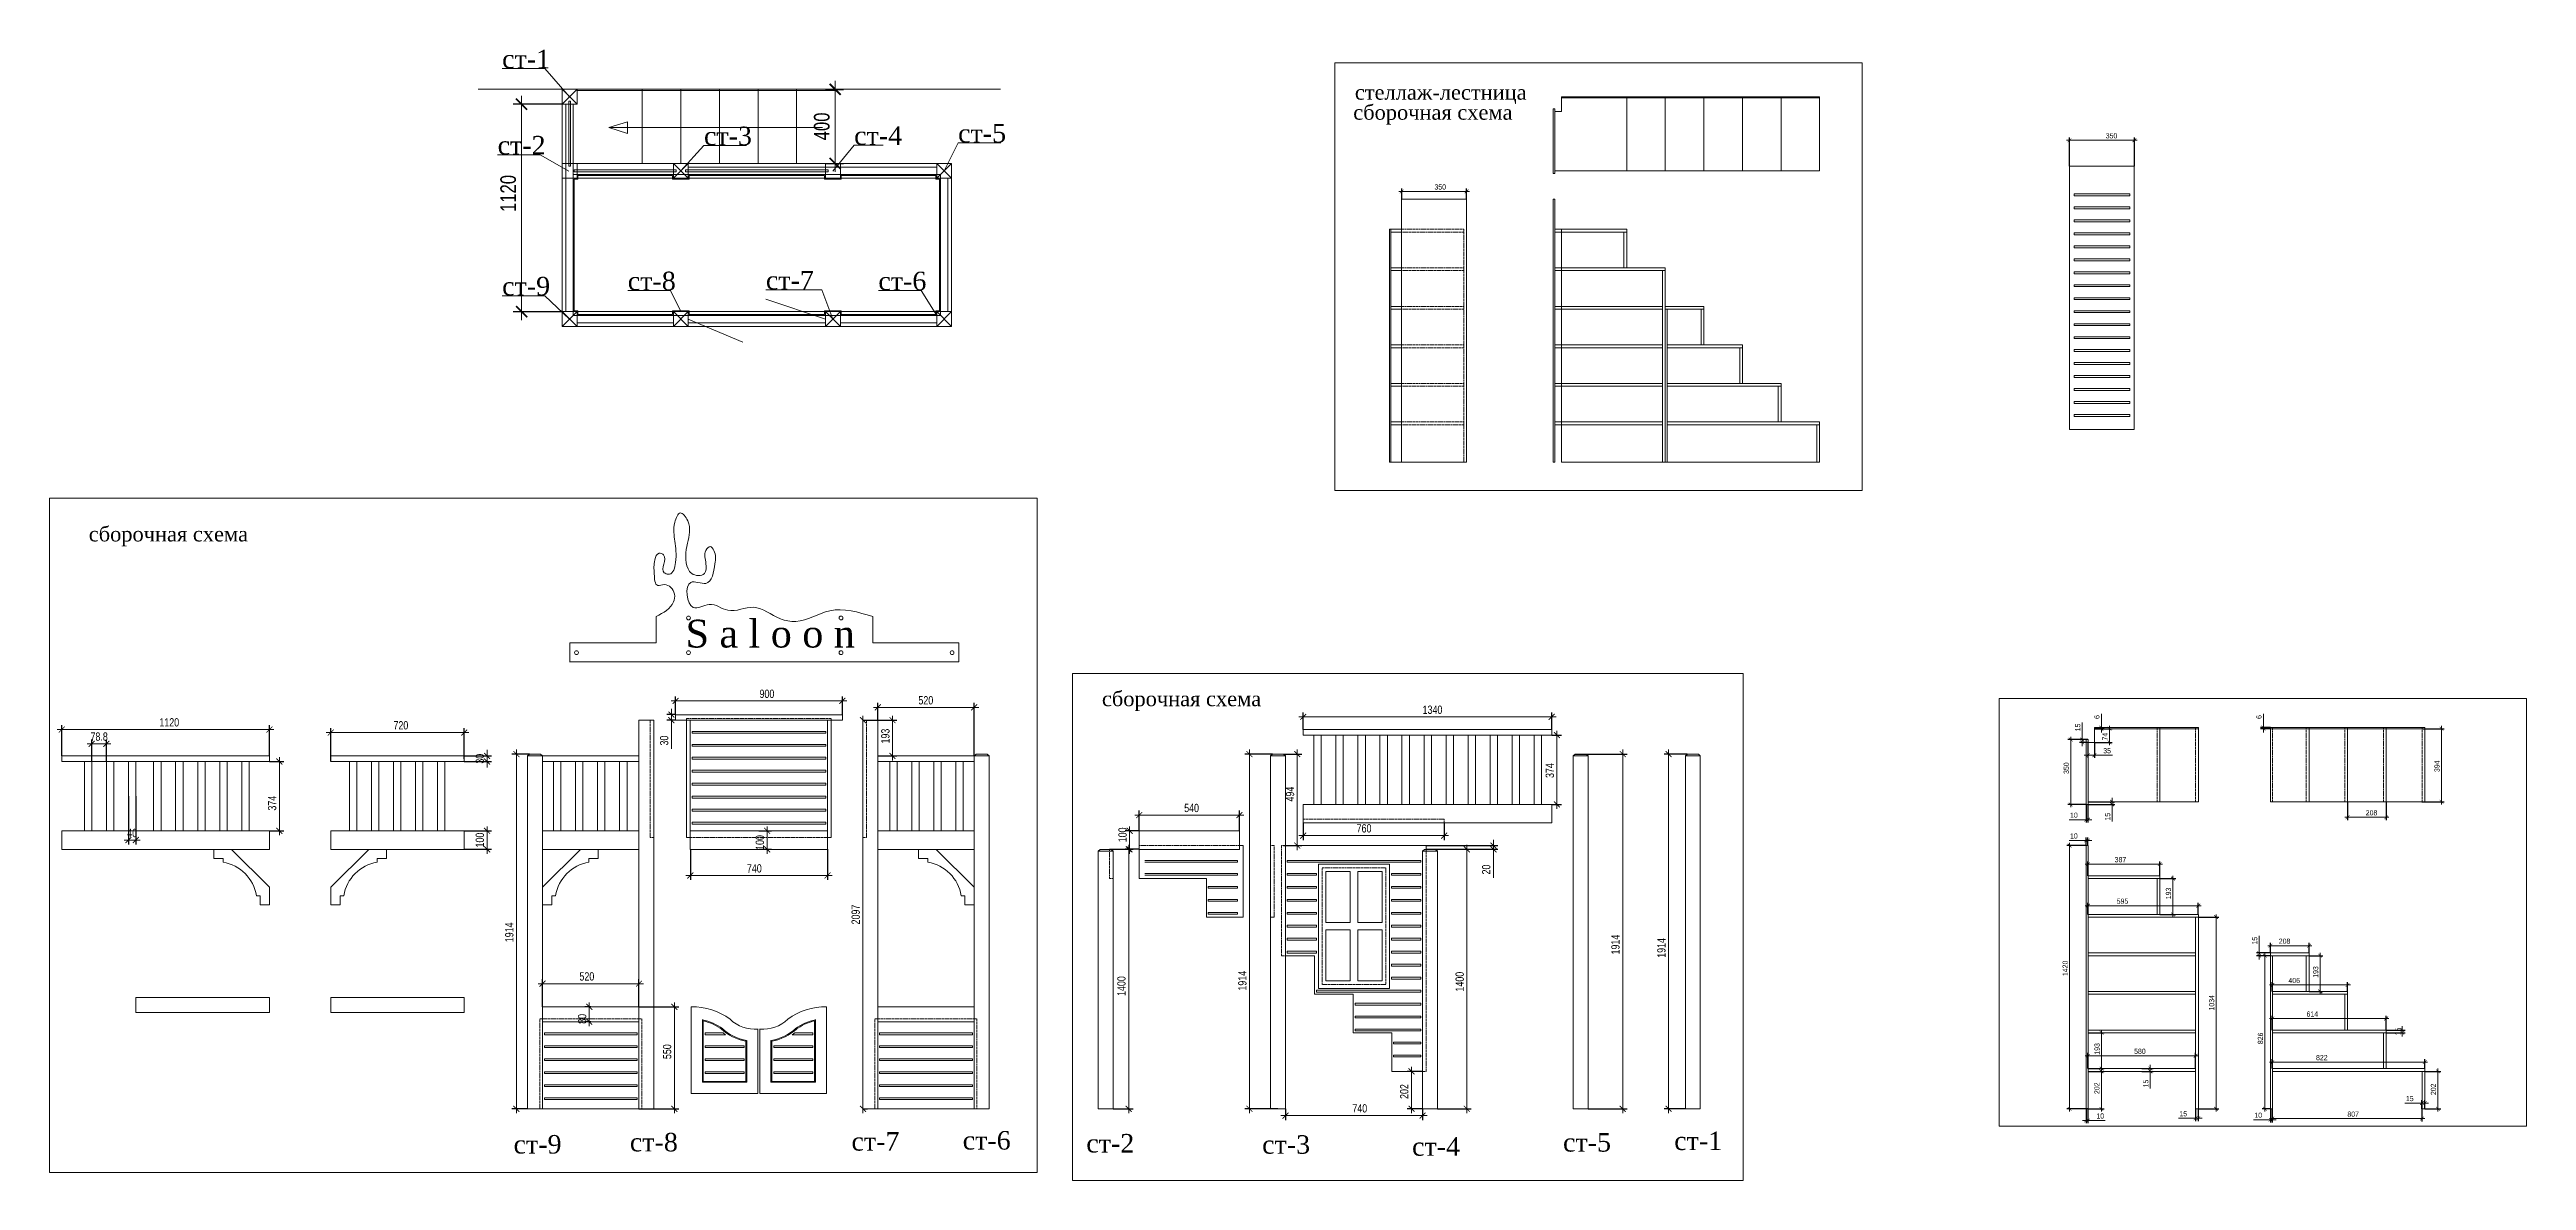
# Model space of a CAD drawing. Header units: millimetres. Extents: x -5205 to 16433, y 55921 to 73570.
# Drawn here: x -5205 to 8153, y 63336 to 69439 of the extents above; entities that cross this region are included whole.
import ezdxf

# ---------------------------------------------------------------- set-up
doc = ezdxf.new("R2010")
doc.units = ezdxf.units.MM
doc.linetypes.add('ACAD_ISO02W100', pattern=[15, 12, -3])
for name, color, linetype, lineweight in [('Невидимый контур', 141, 'ACAD_ISO02W100', 15), ('Размеры', 7, 'Continuous', 15), ('Размеры @ 10', 7, 'Continuous', 15), ('Размеры @ 16', 7, 'Continuous', 15), ('Размеры @ 30', 7, 'Continuous', 15)]:
    doc.layers.add(name, color=color, linetype=linetype, lineweight=lineweight)
doc.styles.add('SFGOST', font='sfGOSTb.shx', dxfattribs={"width": 0.8})
doc.styles.add('TIMES', font='TIMES.TTF')
doc.dimstyles.new('ALEX', dxfattribs={"dimtxt": 2.8, "dimasz": 2, "dimexe": 1.5, "dimexo": 0, "dimgap": 1, "dimtad": 1, "dimrnd": 0.001, "dimdsep": 46, "dimtxsty": 'SFGOST', "dimblk": 'ARCHTICK', "dimcen": 0, "dimdle": 1.5, "dimclrd": 1, "dimclre": 1, "dimadec": 4, "dimazin": 0, "dimtfac": 1, "dimtmove": 0, "dimatfit": 0, "dimfxl": 1, "dimtvp": 1.75, "dimtolj": 1, "dimlwd": -1, "dimarcsym": 2})

msp = doc.modelspace()

# ---------------------------------------------------------------- texts
at = {"layer": 'Размеры', "attachment_point": 1, "style": 'TIMES'}
for s, insert, char_height in [('ст-1', (-2763.92, 69438.1), 100), ('стеллаж-лестница', (1834.543, 69248.113), 80), ('сборочная схема', (1825.891, 69140.086), 80), ('ст-2', (-2788.246, 68972.542), 100), ('ст-3', (-1675.565, 69022.714), 100), ('ст-4', (-865.75, 69024.289), 100), ('ст-5', (-305.084, 69037.019), 100), ('ст-9', (-2763.92, 68212.116), 100), ('ст-8', (-2086.39, 68239.887), 100), ('ст-7', (-1341.652, 68243.927), 100), ('ст-6', (-735.009, 68239.887), 100), ('сборочная схема', (-4992.947, 66864.379), 80), ('S a l o o n', (-1774.535, 66362.06), 150), ('сборочная схема', (470.56, 65975.505), 80), ('ст-9', (-2702.304, 63581.403), 100), ('ст-8', (-2075.226, 63592.936), 100), ('ст-7', (-880.115, 63597.148), 100), ('ст-6', (-280.421, 63602.827), 100), ('ст-2', (386.143, 63587.011), 100), ('ст-3', (1334.487, 63580.446), 100), ('ст-5', (2957, 63591.9), 100), ('ст-1', (3556.694, 63600.193), 100), ('ст-4', (2142.883, 63569.542), 100)]:
    msp.add_mtext(s, dxfattribs=dict(at, insert=insert, char_height=char_height))

# ---------------------------------------------------------------- blocks, each defined once
blk = doc.blocks.new('_ArchTick')
at = {"color": 0, "linetype": 'ByBlock', "const_width": 0.15}
blk.add_lwpolyline([(-0.5, -0.5), (0.5, 0.5)], dxfattribs=at)
blk = doc.blocks.new('*D459')
at = {"layer": 'Defpoints', "color": 0}
for p in [(-2440, 69144), (-2659, 68024), (-2440, 68024)]:
    blk.add_point(p, dxfattribs=at)
at = {"layer": 'Размеры', "color": 1, "lineweight": -2}
for p, q in [((-2440, 69144), (-2704, 69144)), ((-2440, 68024), (-2704, 68024))]:
    blk.add_line(p, q, dxfattribs=at)
at = {"layer": 'Размеры', "color": 1}
blk.add_line((-2659, 69189), (-2659, 67979), dxfattribs=at)
at = {"layer": 'Размеры', "color": 1, "xscale": 60, "yscale": 60, "zscale": 60}
for p, rotation in [((-2659, 69144), 90), ((-2659, 68024), 270)]:
    blk.add_blockref('_ArchTick', p, dxfattribs=dict(at, rotation=rotation))
at = {"layer": 'Размеры', "color": 0, "insert": (-2731, 68662), "char_height": 84, "attachment_point": 5, "rotation": 90, "style": 'SFGOST'}
blk.add_mtext('\\A1;1120', dxfattribs=at)
blk = doc.blocks.new('*D460')
at = {"layer": 'Defpoints', "color": 0}
for p in [(-1020, 69224), (-968, 69224), (-1020, 68824)]:
    blk.add_point(p, dxfattribs=at)
at = {"layer": 'Размеры', "color": 1, "lineweight": -2}
for p, q in [((-1020, 69224), (-923, 69224)), ((-1020, 68824), (-923, 68824))]:
    blk.add_line(p, q, dxfattribs=at)
at = {"layer": 'Размеры', "color": 1}
blk.add_line((-968, 68779), (-968, 69269), dxfattribs=at)
at = {"layer": 'Размеры', "color": 1, "xscale": 60, "yscale": 60, "zscale": 60}
for p, rotation in [((-968, 69224), 90), ((-968, 68824), 270)]:
    blk.add_blockref('_ArchTick', p, dxfattribs=dict(at, rotation=rotation))
at = {"layer": 'Размеры', "color": 0, "insert": (-1040, 69024), "char_height": 84, "attachment_point": 5, "rotation": 90, "style": 'SFGOST'}
blk.add_mtext('\\A1;400', dxfattribs=at)
blk = doc.blocks.new('*D778')
at = {"layer": 'Defpoints', "color": 0}
for p in [(3627, 65637), (3526, 63723), (3617, 63723)]:
    blk.add_point(p, dxfattribs=at)
at = {"layer": 'Размеры', "color": 1, "lineweight": -2}
for p, q in [((3627, 65637), (3502, 65637)), ((3617, 63723), (3502, 63723))]:
    blk.add_line(p, q, dxfattribs=at)
at = {"layer": 'Размеры', "color": 1}
blk.add_line((3526, 65661), (3526, 63699), dxfattribs=at)
at = {"layer": 'Размеры', "color": 1, "xscale": 32, "yscale": 32, "zscale": 32}
for p, rotation in [((3526, 65637), 90), ((3526, 63723), 270)]:
    blk.add_blockref('_ArchTick', p, dxfattribs=dict(at, rotation=rotation))
at = {"layer": 'Размеры', "color": 0, "insert": (3488, 64591), "char_height": 44.8, "attachment_point": 5, "rotation": 90, "style": 'SFGOST'}
blk.add_mtext('\\A1;1914', dxfattribs=at)
blk = doc.blocks.new('*D779')
at = {"layer": 'Defpoints', "color": 0}
for p in [(3022, 65637), (3279, 65637), (3092, 63723)]:
    blk.add_point(p, dxfattribs=at)
at = {"layer": 'Размеры', "color": 1, "lineweight": -2}
for p, q in [((3022, 65637), (3303, 65637)), ((3092, 63723), (3303, 63723))]:
    blk.add_line(p, q, dxfattribs=at)
at = {"layer": 'Размеры', "color": 1}
blk.add_line((3279, 63699), (3279, 65661), dxfattribs=at)
at = {"layer": 'Размеры', "color": 1, "xscale": 32, "yscale": 32, "zscale": 32}
for p, rotation in [((3279, 65637), 90), ((3279, 63723), 270)]:
    blk.add_blockref('_ArchTick', p, dxfattribs=dict(at, rotation=rotation))
at = {"layer": 'Размеры', "color": 0, "insert": (3240, 64609), "char_height": 44.8, "attachment_point": 5, "rotation": 90, "style": 'SFGOST'}
blk.add_mtext('\\A1;1914', dxfattribs=at)
blk = doc.blocks.new('*D780')
at = {"layer": 'Defpoints', "color": 0}
for p in [(1556, 65769), (2896, 65838), (2896, 65769)]:
    blk.add_point(p, dxfattribs=at)
at = {"layer": 'Размеры', "color": 1, "lineweight": -2}
for p, q in [((1556, 65769), (1556, 65862)), ((2896, 65769), (2896, 65862))]:
    blk.add_line(p, q, dxfattribs=at)
at = {"layer": 'Размеры', "color": 1}
blk.add_line((1532, 65838), (2920, 65838), dxfattribs=at)
at = {"layer": 'Размеры', "color": 1, "xscale": 32, "yscale": 32, "zscale": 32, "rotation": 180}
blk.add_blockref('_ArchTick', (1556, 65838), dxfattribs=at)
at = {"layer": 'Размеры', "color": 1, "xscale": 32, "yscale": 32, "zscale": 32}
blk.add_blockref('_ArchTick', (2896, 65838), dxfattribs=at)
at = {"layer": 'Размеры', "color": 0, "insert": (2253, 65876), "char_height": 44.8, "attachment_point": 5, "style": 'SFGOST'}
blk.add_mtext('\\A1;1340', dxfattribs=at)
blk = doc.blocks.new('*D781')
at = {"layer": 'Defpoints', "color": 0}
for p in [(2896, 65739), (2924, 65739), (2896, 65365)]:
    blk.add_point(p, dxfattribs=at)
at = {"layer": 'Размеры', "color": 1, "lineweight": -2}
for p, q in [((2896, 65739), (2948, 65739)), ((2896, 65365), (2948, 65365))]:
    blk.add_line(p, q, dxfattribs=at)
at = {"layer": 'Размеры', "color": 1}
blk.add_line((2924, 65341), (2924, 65763), dxfattribs=at)
at = {"layer": 'Размеры', "color": 1, "xscale": 32, "yscale": 32, "zscale": 32}
for p, rotation in [((2924, 65739), 90), ((2924, 65365), 270)]:
    blk.add_blockref('_ArchTick', p, dxfattribs=dict(at, rotation=rotation))
at = {"layer": 'Размеры', "color": 0, "insert": (2886, 65548), "char_height": 44.8, "attachment_point": 5, "rotation": 90, "style": 'SFGOST'}
blk.add_mtext('\\A1;374', dxfattribs=at)
blk = doc.blocks.new('*D782')
at = {"layer": 'Defpoints', "color": 0}
for p in [(1556, 65265), (1556, 65197), (2316, 65265)]:
    blk.add_point(p, dxfattribs=at)
at = {"layer": 'Размеры', "color": 1}
blk.add_line((2340, 65197), (1532, 65197), dxfattribs=at)
at = {"layer": 'Размеры', "color": 1, "lineweight": -2}
for p, q in [((1556, 65265), (1556, 65173)), ((2316, 65265), (2316, 65173))]:
    blk.add_line(p, q, dxfattribs=at)
at = {"layer": 'Размеры', "color": 1, "xscale": 32, "yscale": 32, "zscale": 32, "rotation": 180}
blk.add_blockref('_ArchTick', (1556, 65197), dxfattribs=at)
at = {"layer": 'Размеры', "color": 1, "xscale": 32, "yscale": 32, "zscale": 32}
blk.add_blockref('_ArchTick', (2316, 65197), dxfattribs=at)
at = {"layer": 'Размеры', "color": 0, "insert": (1884, 65236), "char_height": 44.8, "attachment_point": 5, "style": 'SFGOST'}
blk.add_mtext('\\A1;760', dxfattribs=at)
blk = doc.blocks.new('*D783')
at = {"layer": 'Defpoints', "color": 0}
for p in [(2240, 65123), (2280, 63723), (2438, 63723)]:
    blk.add_point(p, dxfattribs=at)
at = {"layer": 'Размеры', "color": 1, "lineweight": -2}
for p, q in [((2240, 65123), (2462, 65123)), ((2280, 63723), (2462, 63723))]:
    blk.add_line(p, q, dxfattribs=at)
at = {"layer": 'Размеры', "color": 1}
blk.add_line((2438, 65147), (2438, 63699), dxfattribs=at)
at = {"layer": 'Размеры', "color": 1, "xscale": 32, "yscale": 32, "zscale": 32}
for p, rotation in [((2438, 65123), 90), ((2438, 63723), 270)]:
    blk.add_blockref('_ArchTick', p, dxfattribs=dict(at, rotation=rotation))
at = {"layer": 'Размеры', "color": 0, "insert": (2400, 64409), "char_height": 44.8, "attachment_point": 5, "rotation": 90, "style": 'SFGOST'}
blk.add_mtext('\\A1;1400', dxfattribs=at)
blk = doc.blocks.new('*D784')
at = {"layer": 'Defpoints', "color": 0}
for p in [(1460, 63723), (2200, 63723), (2200, 63686)]:
    blk.add_point(p, dxfattribs=at)
at = {"layer": 'Размеры', "color": 1, "lineweight": -2}
for p, q in [((1460, 63723), (1460, 63662)), ((2200, 63723), (2200, 63662))]:
    blk.add_line(p, q, dxfattribs=at)
at = {"layer": 'Размеры', "color": 1}
blk.add_line((1436, 63686), (2224, 63686), dxfattribs=at)
at = {"layer": 'Размеры', "color": 1, "xscale": 32, "yscale": 32, "zscale": 32, "rotation": 180}
blk.add_blockref('_ArchTick', (1460, 63686), dxfattribs=at)
at = {"layer": 'Размеры', "color": 1, "xscale": 32, "yscale": 32, "zscale": 32}
blk.add_blockref('_ArchTick', (2200, 63686), dxfattribs=at)
at = {"layer": 'Размеры', "color": 0, "insert": (1861, 63725), "char_height": 44.8, "attachment_point": 5, "style": 'SFGOST'}
blk.add_mtext('\\A1;740', dxfattribs=at)
blk = doc.blocks.new('*D785')
at = {"layer": 'Defpoints', "color": 0}
for p in [(511, 65123), (531, 63723), (615, 63723)]:
    blk.add_point(p, dxfattribs=at)
at = {"layer": 'Размеры', "color": 1, "lineweight": -2}
for p, q in [((511, 65123), (639, 65123)), ((531, 63723), (639, 63723))]:
    blk.add_line(p, q, dxfattribs=at)
at = {"layer": 'Размеры', "color": 1}
blk.add_line((615, 65147), (615, 63699), dxfattribs=at)
at = {"layer": 'Размеры', "color": 1, "xscale": 32, "yscale": 32, "zscale": 32}
for p, rotation in [((615, 65123), 90), ((615, 63723), 270)]:
    blk.add_blockref('_ArchTick', p, dxfattribs=dict(at, rotation=rotation))
at = {"layer": 'Размеры', "color": 0, "insert": (576, 64385), "char_height": 44.8, "attachment_point": 5, "rotation": 90, "style": 'SFGOST'}
blk.add_mtext('\\A1;1400', dxfattribs=at)
blk = doc.blocks.new('*D786')
at = {"layer": 'Defpoints', "color": 0}
for p in [(1266, 65637), (1390, 65637), (1420, 63723)]:
    blk.add_point(p, dxfattribs=at)
at = {"layer": 'Размеры', "color": 1, "lineweight": -2}
for p, q in [((1390, 65637), (1242, 65637)), ((1420, 63723), (1242, 63723))]:
    blk.add_line(p, q, dxfattribs=at)
at = {"layer": 'Размеры', "color": 1}
blk.add_line((1266, 63699), (1266, 65661), dxfattribs=at)
at = {"layer": 'Размеры', "color": 1, "xscale": 32, "yscale": 32, "zscale": 32}
for p, rotation in [((1266, 65637), 90), ((1266, 63723), 270)]:
    blk.add_blockref('_ArchTick', p, dxfattribs=dict(at, rotation=rotation))
at = {"layer": 'Размеры', "color": 0, "insert": (1228, 64414), "char_height": 44.8, "attachment_point": 5, "rotation": 90, "style": 'SFGOST'}
blk.add_mtext('\\A1;1914', dxfattribs=at)
blk = doc.blocks.new('*D787')
at = {"layer": 'Defpoints', "color": 0}
for p in [(672, 65223), (1212, 65308), (1212, 65223)]:
    blk.add_point(p, dxfattribs=at)
at = {"layer": 'Размеры', "color": 1, "lineweight": -2}
for p, q in [((672, 65223), (672, 65332)), ((1212, 65223), (1212, 65332))]:
    blk.add_line(p, q, dxfattribs=at)
at = {"layer": 'Размеры', "color": 1}
blk.add_line((648, 65308), (1236, 65308), dxfattribs=at)
at = {"layer": 'Размеры', "color": 1, "xscale": 32, "yscale": 32, "zscale": 32, "rotation": 180}
blk.add_blockref('_ArchTick', (672, 65308), dxfattribs=at)
at = {"layer": 'Размеры', "color": 1, "xscale": 32, "yscale": 32, "zscale": 32}
blk.add_blockref('_ArchTick', (1212, 65308), dxfattribs=at)
at = {"layer": 'Размеры', "color": 0, "insert": (954, 65346), "char_height": 44.8, "attachment_point": 5, "style": 'SFGOST'}
blk.add_mtext('\\A1;540', dxfattribs=at)
blk = doc.blocks.new('*D788')
at = {"layer": 'Defpoints', "color": 0}
for p in [(620, 65223), (672, 65223), (672, 65123)]:
    blk.add_point(p, dxfattribs=at)
at = {"layer": 'Размеры', "color": 1, "lineweight": -2}
for p, q in [((672, 65223), (596, 65223)), ((672, 65123), (596, 65123))]:
    blk.add_line(p, q, dxfattribs=at)
at = {"layer": 'Размеры', "color": 1}
blk.add_line((620, 65099), (620, 65247), dxfattribs=at)
at = {"layer": 'Размеры', "color": 1, "xscale": 32, "yscale": 32, "zscale": 32}
for p, rotation in [((620, 65223), 90), ((620, 65123), 270)]:
    blk.add_blockref('_ArchTick', p, dxfattribs=dict(at, rotation=rotation))
at = {"layer": 'Размеры', "color": 0, "insert": (582, 65201), "char_height": 44.8, "attachment_point": 5, "rotation": 90, "style": 'SFGOST'}
blk.add_mtext('\\A1;100', dxfattribs=at)
blk = doc.blocks.new('*D789')
at = {"layer": 'Defpoints', "color": 0}
for p in [(1450, 65637), (1450, 65143), (1524, 65143)]:
    blk.add_point(p, dxfattribs=at)
at = {"layer": 'Размеры', "color": 1, "lineweight": -2}
for p, q in [((1450, 65637), (1548, 65637)), ((1450, 65143), (1548, 65143))]:
    blk.add_line(p, q, dxfattribs=at)
at = {"layer": 'Размеры', "color": 1}
blk.add_line((1524, 65661), (1524, 65119), dxfattribs=at)
at = {"layer": 'Размеры', "color": 1, "xscale": 32, "yscale": 32, "zscale": 32}
for p, rotation in [((1524, 65637), 90), ((1524, 65143), 270)]:
    blk.add_blockref('_ArchTick', p, dxfattribs=dict(at, rotation=rotation))
at = {"layer": 'Размеры', "color": 0, "insert": (1485, 65421), "char_height": 44.8, "attachment_point": 5, "rotation": 90, "style": 'SFGOST'}
blk.add_mtext('\\A1;494', dxfattribs=at)
blk = doc.blocks.new('*D790')
at = {"layer": 'Defpoints', "color": 0}
for p in [(2220, 65143), (2220, 65123), (2582, 65143)]:
    blk.add_point(p, dxfattribs=at)
at = {"layer": 'Размеры', "color": 1, "lineweight": -2}
for p, q in [((2220, 65143), (2606, 65143)), ((2220, 65123), (2606, 65123))]:
    blk.add_line(p, q, dxfattribs=at)
at = {"layer": 'Размеры', "color": 1}
for p, q in [((2582, 65143), (2582, 65175)), ((2582, 65143), (2582, 65123)), ((2582, 65123), (2582, 64969))]:
    blk.add_line(p, q, dxfattribs=at)
at = {"layer": 'Размеры', "color": 1, "xscale": 32, "yscale": 32, "zscale": 32}
for p, rotation in [((2582, 65143), 270), ((2582, 65123), 90)]:
    blk.add_blockref('_ArchTick', p, dxfattribs=dict(at, rotation=rotation))
at = {"layer": 'Размеры', "color": 0, "insert": (2543, 65014), "char_height": 44.8, "attachment_point": 5, "rotation": 90, "style": 'SFGOST'}
blk.add_mtext('\\A1;20', dxfattribs=at)
blk = doc.blocks.new('*D791')
at = {"layer": 'Defpoints', "color": 0}
for p in [(2140, 63925), (2200, 63925), (2200, 63723)]:
    blk.add_point(p, dxfattribs=at)
at = {"layer": 'Размеры', "color": 1, "lineweight": -2}
for p, q in [((2200, 63925), (2116, 63925)), ((2200, 63723), (2116, 63723))]:
    blk.add_line(p, q, dxfattribs=at)
at = {"layer": 'Размеры', "color": 1}
blk.add_line((2140, 63699), (2140, 63949), dxfattribs=at)
at = {"layer": 'Размеры', "color": 1, "xscale": 32, "yscale": 32, "zscale": 32}
for p, rotation in [((2140, 63925), 90), ((2140, 63723), 270)]:
    blk.add_blockref('_ArchTick', p, dxfattribs=dict(at, rotation=rotation))
at = {"layer": 'Размеры', "color": 0, "insert": (2101, 63816), "char_height": 44.8, "attachment_point": 5, "rotation": 90, "style": 'SFGOST'}
blk.add_mtext('\\A1;202', dxfattribs=at)
blk = doc.blocks.new('*D792')
at = {"layer": 'Defpoints', "color": 0}
for p in [(-738, 65889), (-738, 65820), (-218, 65627)]:
    blk.add_point(p, dxfattribs=at)
at = {"layer": 'Размеры', "color": 1}
blk.add_line((-194, 65889), (-762, 65889), dxfattribs=at)
at = {"layer": 'Размеры', "color": 1, "lineweight": -2}
for p, q in [((-738, 65820), (-738, 65913)), ((-218, 65627), (-218, 65913))]:
    blk.add_line(p, q, dxfattribs=at)
at = {"layer": 'Размеры', "color": 1, "xscale": 32, "yscale": 32, "zscale": 32, "rotation": 180}
blk.add_blockref('_ArchTick', (-738, 65889), dxfattribs=at)
at = {"layer": 'Размеры', "color": 1, "xscale": 32, "yscale": 32, "zscale": 32}
blk.add_blockref('_ArchTick', (-218, 65889), dxfattribs=at)
at = {"layer": 'Размеры', "color": 0, "insert": (-479, 65927), "char_height": 44.8, "attachment_point": 5, "style": 'SFGOST'}
blk.add_mtext('\\A1;520', dxfattribs=at)
blk = doc.blocks.new('*D793')
at = {"layer": 'Defpoints', "color": 0}
for p in [(-818, 65820), (-818, 65820), (-818, 63723)]:
    blk.add_point(p, dxfattribs=at)
at = {"layer": 'Размеры', "color": 1}
blk.add_line((-818, 63699), (-818, 65844), dxfattribs=at)
at = {"layer": 'Размеры', "color": 1, "lineweight": -2}
for p, q in [((-818, 65820), (-794, 65820)), ((-818, 63723), (-794, 63723))]:
    blk.add_line(p, q, dxfattribs=at)
at = {"layer": 'Размеры', "color": 1, "xscale": 32, "yscale": 32, "zscale": 32}
for p, rotation in [((-818, 65820), 90), ((-818, 63723), 270)]:
    blk.add_blockref('_ArchTick', p, dxfattribs=dict(at, rotation=rotation))
at = {"layer": 'Размеры', "color": 0, "insert": (-857, 64771), "char_height": 44.8, "attachment_point": 5, "rotation": 90, "style": 'SFGOST'}
blk.add_mtext('\\A1;2097', dxfattribs=at)
blk = doc.blocks.new('*D794')
at = {"layer": 'Defpoints', "color": 0}
for p in [(-2616, 65637), (-2687, 63723), (-2626, 63723)]:
    blk.add_point(p, dxfattribs=at)
at = {"layer": 'Размеры', "color": 1, "lineweight": -2}
for p, q in [((-2616, 65637), (-2711, 65637)), ((-2626, 63723), (-2711, 63723))]:
    blk.add_line(p, q, dxfattribs=at)
at = {"layer": 'Размеры', "color": 1}
blk.add_line((-2687, 65661), (-2687, 63699), dxfattribs=at)
at = {"layer": 'Размеры', "color": 1, "xscale": 32, "yscale": 32, "zscale": 32}
for p, rotation in [((-2687, 65637), 90), ((-2687, 63723), 270)]:
    blk.add_blockref('_ArchTick', p, dxfattribs=dict(at, rotation=rotation))
at = {"layer": 'Размеры', "color": 0, "insert": (-2725, 64675), "char_height": 44.8, "attachment_point": 5, "rotation": 90, "style": 'SFGOST'}
blk.add_mtext('\\A1;1914', dxfattribs=at)
blk = doc.blocks.new('*D795')
at = {"layer": 'Defpoints', "color": 0}
for p in [(-2026, 64398), (-2546, 64273), (-2026, 64273)]:
    blk.add_point(p, dxfattribs=at)
at = {"layer": 'Размеры', "color": 1}
blk.add_line((-2570, 64398), (-2002, 64398), dxfattribs=at)
at = {"layer": 'Размеры', "color": 1, "lineweight": -2}
for p, q in [((-2546, 64273), (-2546, 64422)), ((-2026, 64273), (-2026, 64422))]:
    blk.add_line(p, q, dxfattribs=at)
at = {"layer": 'Размеры', "color": 1, "xscale": 32, "yscale": 32, "zscale": 32, "rotation": 180}
blk.add_blockref('_ArchTick', (-2546, 64398), dxfattribs=at)
at = {"layer": 'Размеры', "color": 1, "xscale": 32, "yscale": 32, "zscale": 32}
blk.add_blockref('_ArchTick', (-2026, 64398), dxfattribs=at)
at = {"layer": 'Размеры', "color": 0, "insert": (-2307, 64437), "char_height": 44.8, "attachment_point": 5, "style": 'SFGOST'}
blk.add_mtext('\\A1;520', dxfattribs=at)
blk = doc.blocks.new('*D796')
at = {"layer": 'Defpoints', "color": 0}
for p in [(-2286, 64273), (-2294, 64193), (-2286, 64193)]:
    blk.add_point(p, dxfattribs=at)
at = {"layer": 'Размеры', "color": 1, "lineweight": -2}
for p, q in [((-2286, 64273), (-2318, 64273)), ((-2286, 64193), (-2318, 64193))]:
    blk.add_line(p, q, dxfattribs=at)
at = {"layer": 'Размеры', "color": 1}
blk.add_line((-2294, 64297), (-2294, 64169), dxfattribs=at)
at = {"layer": 'Размеры', "color": 1, "xscale": 32, "yscale": 32, "zscale": 32}
for p, rotation in [((-2294, 64273), 90), ((-2294, 64193), 270)]:
    blk.add_blockref('_ArchTick', p, dxfattribs=dict(at, rotation=rotation))
at = {"layer": 'Размеры', "color": 0, "insert": (-2332, 64208), "char_height": 44.8, "attachment_point": 5, "rotation": 90, "style": 'SFGOST'}
blk.add_mtext('\\A1;80', dxfattribs=at)
blk = doc.blocks.new('*D797')
at = {"layer": 'Defpoints', "color": 0}
for p in [(-2026, 64273), (-2026, 63723), (-1835, 63723)]:
    blk.add_point(p, dxfattribs=at)
at = {"layer": 'Размеры', "color": 1, "lineweight": -2}
for p, q in [((-2026, 64273), (-1811, 64273)), ((-2026, 63723), (-1811, 63723))]:
    blk.add_line(p, q, dxfattribs=at)
at = {"layer": 'Размеры', "color": 1}
blk.add_line((-1835, 64297), (-1835, 63699), dxfattribs=at)
at = {"layer": 'Размеры', "color": 1, "xscale": 32, "yscale": 32, "zscale": 32}
for p, rotation in [((-1835, 64273), 90), ((-1835, 63723), 270)]:
    blk.add_blockref('_ArchTick', p, dxfattribs=dict(at, rotation=rotation))
at = {"layer": 'Размеры', "color": 0, "insert": (-1874, 64031), "char_height": 44.8, "attachment_point": 5, "rotation": 90, "style": 'SFGOST'}
blk.add_mtext('\\A1;550', dxfattribs=at)
blk = doc.blocks.new('*D798')
at = {"layer": 'Defpoints', "color": 0}
for p in [(-794, 65820), (-738, 65627), (-659, 65627)]:
    blk.add_point(p, dxfattribs=at)
at = {"layer": 'Размеры', "color": 1, "lineweight": -2}
for p, q in [((-794, 65820), (-635, 65820)), ((-738, 65627), (-635, 65627))]:
    blk.add_line(p, q, dxfattribs=at)
at = {"layer": 'Размеры', "color": 1}
blk.add_line((-659, 65844), (-659, 65603), dxfattribs=at)
at = {"layer": 'Размеры', "color": 1, "xscale": 32, "yscale": 32, "zscale": 32}
for p, rotation in [((-659, 65820), 90), ((-659, 65627), 270)]:
    blk.add_blockref('_ArchTick', p, dxfattribs=dict(at, rotation=rotation))
at = {"layer": 'Размеры', "color": 0, "insert": (-697, 65734), "char_height": 44.8, "attachment_point": 5, "rotation": 90, "style": 'SFGOST'}
blk.add_mtext('\\A1;193', dxfattribs=at)
blk = doc.blocks.new('*D799')
at = {"layer": 'Defpoints', "color": 0}
for p in [(-1749, 65123), (-1009, 65123), (-1009, 64982)]:
    blk.add_point(p, dxfattribs=at)
at = {"layer": 'Размеры', "color": 1, "lineweight": -2}
for p, q in [((-1749, 65123), (-1749, 64958)), ((-1009, 65123), (-1009, 64958))]:
    blk.add_line(p, q, dxfattribs=at)
at = {"layer": 'Размеры', "color": 1}
blk.add_line((-1773, 64982), (-985, 64982), dxfattribs=at)
at = {"layer": 'Размеры', "color": 1, "xscale": 32, "yscale": 32, "zscale": 32, "rotation": 180}
blk.add_blockref('_ArchTick', (-1749, 64982), dxfattribs=at)
at = {"layer": 'Размеры', "color": 1, "xscale": 32, "yscale": 32, "zscale": 32}
blk.add_blockref('_ArchTick', (-1009, 64982), dxfattribs=at)
at = {"layer": 'Размеры', "color": 0, "insert": (-1404, 65020), "char_height": 44.8, "attachment_point": 5, "style": 'SFGOST'}
blk.add_mtext('\\A1;740', dxfattribs=at)
blk = doc.blocks.new('*D800')
at = {"layer": 'Defpoints', "color": 0}
for p in [(-1379, 65223), (-1379, 65123), (-1335, 65123)]:
    blk.add_point(p, dxfattribs=at)
at = {"layer": 'Размеры', "color": 1, "lineweight": -2}
for p, q in [((-1379, 65223), (-1311, 65223)), ((-1379, 65123), (-1311, 65123))]:
    blk.add_line(p, q, dxfattribs=at)
at = {"layer": 'Размеры', "color": 1}
blk.add_line((-1335, 65247), (-1335, 65099), dxfattribs=at)
at = {"layer": 'Размеры', "color": 1, "xscale": 32, "yscale": 32, "zscale": 32}
for p, rotation in [((-1335, 65223), 90), ((-1335, 65123), 270)]:
    blk.add_blockref('_ArchTick', p, dxfattribs=dict(at, rotation=rotation))
at = {"layer": 'Размеры', "color": 0, "insert": (-1374, 65160), "char_height": 44.8, "attachment_point": 5, "rotation": 90, "style": 'SFGOST'}
blk.add_mtext('\\A1;100', dxfattribs=at)
blk = doc.blocks.new('*D801')
at = {"layer": 'Defpoints', "color": 0}
for p in [(-929, 65924), (-1829, 65850), (-929, 65850)]:
    blk.add_point(p, dxfattribs=at)
at = {"layer": 'Размеры', "color": 1}
blk.add_line((-1853, 65924), (-905, 65924), dxfattribs=at)
at = {"layer": 'Размеры', "color": 1, "lineweight": -2}
for p, q in [((-1829, 65850), (-1829, 65948)), ((-929, 65850), (-929, 65948))]:
    blk.add_line(p, q, dxfattribs=at)
at = {"layer": 'Размеры', "color": 1, "xscale": 32, "yscale": 32, "zscale": 32, "rotation": 180}
blk.add_blockref('_ArchTick', (-1829, 65924), dxfattribs=at)
at = {"layer": 'Размеры', "color": 1, "xscale": 32, "yscale": 32, "zscale": 32}
blk.add_blockref('_ArchTick', (-929, 65924), dxfattribs=at)
at = {"layer": 'Размеры', "color": 0, "insert": (-1336, 65962), "char_height": 44.8, "attachment_point": 5, "style": 'SFGOST'}
blk.add_mtext('\\A1;900', dxfattribs=at)
blk = doc.blocks.new('*D802')
at = {"layer": 'Defpoints', "color": 0}
for p in [(-1851, 65850), (-1829, 65850), (-1829, 65820)]:
    blk.add_point(p, dxfattribs=at)
at = {"layer": 'Размеры', "color": 1}
for p, q in [((-1851, 65850), (-1851, 65882)), ((-1851, 65850), (-1851, 65820)), ((-1851, 65820), (-1851, 65665))]:
    blk.add_line(p, q, dxfattribs=at)
at = {"layer": 'Размеры', "color": 1, "lineweight": -2}
for p, q in [((-1829, 65850), (-1875, 65850)), ((-1829, 65820), (-1875, 65820))]:
    blk.add_line(p, q, dxfattribs=at)
at = {"layer": 'Размеры', "color": 1, "xscale": 32, "yscale": 32, "zscale": 32}
for p, rotation in [((-1851, 65850), 270), ((-1851, 65820), 90)]:
    blk.add_blockref('_ArchTick', p, dxfattribs=dict(at, rotation=rotation))
at = {"layer": 'Размеры', "color": 0, "insert": (-1890, 65710), "char_height": 44.8, "attachment_point": 5, "rotation": 90, "style": 'SFGOST'}
blk.add_mtext('\\A1;30', dxfattribs=at)
blk = doc.blocks.new('*D803')
at = {"layer": 'Defpoints', "color": 0}
for p in [(6772, 63723), (6782, 63723), (6772, 63664)]:
    blk.add_point(p, dxfattribs=at)
at = {"layer": 'Размеры', "color": 1, "lineweight": -2}
for p, q in [((6772, 63723), (6772, 63649)), ((6782, 63723), (6782, 63649))]:
    blk.add_line(p, q, dxfattribs=at)
at = {"layer": 'Размеры', "color": 1}
for p, q in [((6772, 63664), (6680, 63664)), ((6782, 63664), (6772, 63664)), ((6782, 63664), (6802, 63664))]:
    blk.add_line(p, q, dxfattribs=at)
at = {"layer": 'Размеры', "color": 1, "xscale": 20, "yscale": 20, "zscale": 20}
blk.add_blockref('_ArchTick', (6772, 63664), dxfattribs=at)
at = {"layer": 'Размеры', "color": 1, "xscale": 20, "yscale": 20, "zscale": 20, "rotation": 180}
blk.add_blockref('_ArchTick', (6782, 63664), dxfattribs=at)
at = {"layer": 'Размеры', "color": 0, "insert": (6706, 63688), "char_height": 28, "attachment_point": 5, "style": 'SFGOST'}
blk.add_mtext('\\A1;10', dxfattribs=at)
blk = doc.blocks.new('*D804')
at = {"layer": 'Defpoints', "color": 0}
for p in [(6782, 63723), (7589, 63723), (7589, 63670)]:
    blk.add_point(p, dxfattribs=at)
at = {"layer": 'Размеры', "color": 1, "lineweight": -2}
for p, q in [((6782, 63723), (6782, 63655)), ((7589, 63723), (7589, 63655))]:
    blk.add_line(p, q, dxfattribs=at)
at = {"layer": 'Размеры', "color": 1}
blk.add_line((6767, 63670), (7604, 63670), dxfattribs=at)
at = {"layer": 'Размеры', "color": 1, "xscale": 20, "yscale": 20, "zscale": 20, "rotation": 180}
blk.add_blockref('_ArchTick', (6782, 63670), dxfattribs=at)
at = {"layer": 'Размеры', "color": 1, "xscale": 20, "yscale": 20, "zscale": 20}
blk.add_blockref('_ArchTick', (7589, 63670), dxfattribs=at)
at = {"layer": 'Размеры', "color": 0, "insert": (7218, 63694), "char_height": 28, "attachment_point": 5, "style": 'SFGOST'}
blk.add_mtext('\\A1;807', dxfattribs=at)
blk = doc.blocks.new('*D805')
at = {"layer": 'Defpoints', "color": 0}
for p in [(6782, 63975), (6782, 63940), (7604, 63940)]:
    blk.add_point(p, dxfattribs=at)
at = {"layer": 'Размеры', "color": 1, "lineweight": -2}
for p, q in [((6782, 63940), (6782, 63990)), ((7604, 63940), (7604, 63990))]:
    blk.add_line(p, q, dxfattribs=at)
at = {"layer": 'Размеры', "color": 1}
blk.add_line((7619, 63975), (6767, 63975), dxfattribs=at)
at = {"layer": 'Размеры', "color": 1, "xscale": 20, "yscale": 20, "zscale": 20, "rotation": 180}
blk.add_blockref('_ArchTick', (6782, 63975), dxfattribs=at)
at = {"layer": 'Размеры', "color": 1, "xscale": 20, "yscale": 20, "zscale": 20}
blk.add_blockref('_ArchTick', (7604, 63975), dxfattribs=at)
at = {"layer": 'Размеры', "color": 0, "insert": (7049, 63999), "char_height": 28, "attachment_point": 5, "style": 'SFGOST'}
blk.add_mtext('\\A1;822', dxfattribs=at)
blk = doc.blocks.new('*D806')
at = {"layer": 'Defpoints', "color": 0}
for p in [(6782, 64210), (6782, 64148), (7396, 64148)]:
    blk.add_point(p, dxfattribs=at)
at = {"layer": 'Размеры', "color": 1}
blk.add_line((7411, 64210), (6767, 64210), dxfattribs=at)
at = {"layer": 'Размеры', "color": 1, "lineweight": -2}
for p, q in [((6782, 64148), (6782, 64225)), ((7396, 64148), (7396, 64225))]:
    blk.add_line(p, q, dxfattribs=at)
at = {"layer": 'Размеры', "color": 1, "xscale": 20, "yscale": 20, "zscale": 20, "rotation": 180}
blk.add_blockref('_ArchTick', (6782, 64210), dxfattribs=at)
at = {"layer": 'Размеры', "color": 1, "xscale": 20, "yscale": 20, "zscale": 20}
blk.add_blockref('_ArchTick', (7396, 64210), dxfattribs=at)
at = {"layer": 'Размеры', "color": 0, "insert": (6998, 64234), "char_height": 28, "attachment_point": 5, "style": 'SFGOST'}
blk.add_mtext('\\A1;614', dxfattribs=at)
blk = doc.blocks.new('*D807')
at = {"layer": 'Defpoints', "color": 0}
for p in [(6782, 64391), (6782, 64356), (7188, 64356)]:
    blk.add_point(p, dxfattribs=at)
at = {"layer": 'Размеры', "color": 1}
blk.add_line((7203, 64391), (6767, 64391), dxfattribs=at)
at = {"layer": 'Размеры', "color": 1, "lineweight": -2}
for p, q in [((6782, 64356), (6782, 64406)), ((7188, 64356), (7188, 64406))]:
    blk.add_line(p, q, dxfattribs=at)
at = {"layer": 'Размеры', "color": 1, "xscale": 20, "yscale": 20, "zscale": 20, "rotation": 180}
blk.add_blockref('_ArchTick', (6782, 64391), dxfattribs=at)
at = {"layer": 'Размеры', "color": 1, "xscale": 20, "yscale": 20, "zscale": 20}
blk.add_blockref('_ArchTick', (7188, 64391), dxfattribs=at)
at = {"layer": 'Размеры', "color": 0, "insert": (6900, 64415), "char_height": 28, "attachment_point": 5, "style": 'SFGOST'}
blk.add_mtext('\\A1;406', dxfattribs=at)
blk = doc.blocks.new('*D808')
at = {"layer": 'Defpoints', "color": 0}
for p in [(6772, 64603), (6772, 64564), (6980, 64564)]:
    blk.add_point(p, dxfattribs=at)
at = {"layer": 'Размеры', "color": 1}
blk.add_line((6995, 64603), (6757, 64603), dxfattribs=at)
at = {"layer": 'Размеры', "color": 1, "lineweight": -2}
for p, q in [((6772, 64564), (6772, 64618)), ((6980, 64564), (6980, 64618))]:
    blk.add_line(p, q, dxfattribs=at)
at = {"layer": 'Размеры', "color": 1, "xscale": 20, "yscale": 20, "zscale": 20, "rotation": 180}
blk.add_blockref('_ArchTick', (6772, 64603), dxfattribs=at)
at = {"layer": 'Размеры', "color": 1, "xscale": 20, "yscale": 20, "zscale": 20}
blk.add_blockref('_ArchTick', (6980, 64603), dxfattribs=at)
at = {"layer": 'Размеры', "color": 0, "insert": (6848, 64627), "char_height": 28, "attachment_point": 5, "style": 'SFGOST'}
blk.add_mtext('\\A1;208', dxfattribs=at)
blk = doc.blocks.new('*D809')
at = {"layer": 'Defpoints', "color": 0}
for p in [(6980, 64549), (6980, 64356), (7040, 64356)]:
    blk.add_point(p, dxfattribs=at)
at = {"layer": 'Размеры', "color": 1, "lineweight": -2}
for p, q in [((6980, 64549), (7055, 64549)), ((6980, 64356), (7055, 64356))]:
    blk.add_line(p, q, dxfattribs=at)
at = {"layer": 'Размеры', "color": 1}
blk.add_line((7040, 64564), (7040, 64341), dxfattribs=at)
at = {"layer": 'Размеры', "color": 1, "xscale": 20, "yscale": 20, "zscale": 20}
for p, rotation in [((7040, 64549), 90), ((7040, 64356), 270)]:
    blk.add_blockref('_ArchTick', p, dxfattribs=dict(at, rotation=rotation))
at = {"layer": 'Размеры', "color": 0, "insert": (7016, 64461), "char_height": 28, "attachment_point": 5, "rotation": 90, "style": 'SFGOST'}
blk.add_mtext('\\A1;193', dxfattribs=at)
blk = doc.blocks.new('*D810')
at = {"layer": 'Defpoints', "color": 0}
for p in [(7604, 63925), (7604, 63723), (7675, 63723)]:
    blk.add_point(p, dxfattribs=at)
at = {"layer": 'Размеры', "color": 1, "lineweight": -2}
for p, q in [((7604, 63925), (7690, 63925)), ((7604, 63723), (7690, 63723))]:
    blk.add_line(p, q, dxfattribs=at)
at = {"layer": 'Размеры', "color": 1}
blk.add_line((7675, 63940), (7675, 63708), dxfattribs=at)
at = {"layer": 'Размеры', "color": 1, "xscale": 20, "yscale": 20, "zscale": 20}
for p, rotation in [((7675, 63925), 90), ((7675, 63723), 270)]:
    blk.add_blockref('_ArchTick', p, dxfattribs=dict(at, rotation=rotation))
at = {"layer": 'Размеры', "color": 0, "insert": (7651, 63828), "char_height": 28, "attachment_point": 5, "rotation": 90, "style": 'SFGOST'}
blk.add_mtext('\\A1;202', dxfattribs=at)
blk = doc.blocks.new('*D811')
at = {"layer": 'Defpoints', "color": 0}
for p in [(6772, 64549), (6742, 63723), (6772, 63723)]:
    blk.add_point(p, dxfattribs=at)
at = {"layer": 'Размеры', "color": 1, "lineweight": -2}
for p, q in [((6772, 64549), (6727, 64549)), ((6772, 63723), (6727, 63723))]:
    blk.add_line(p, q, dxfattribs=at)
at = {"layer": 'Размеры', "color": 1}
blk.add_line((6742, 64564), (6742, 63708), dxfattribs=at)
at = {"layer": 'Размеры', "color": 1, "xscale": 20, "yscale": 20, "zscale": 20}
for p, rotation in [((6742, 64549), 90), ((6742, 63723), 270)]:
    blk.add_blockref('_ArchTick', p, dxfattribs=dict(at, rotation=rotation))
at = {"layer": 'Размеры', "color": 0, "insert": (6718, 64103), "char_height": 28, "attachment_point": 5, "rotation": 90, "style": 'SFGOST'}
blk.add_mtext('\\A1;826', dxfattribs=at)
blk = doc.blocks.new('*D812')
at = {"layer": 'Defpoints', "color": 0}
for p in [(6383, 64757), (6383, 63723), (6479, 63723)]:
    blk.add_point(p, dxfattribs=at)
at = {"layer": 'Размеры', "color": 1, "lineweight": -2}
for p, q in [((6383, 64757), (6494, 64757)), ((6383, 63723), (6494, 63723))]:
    blk.add_line(p, q, dxfattribs=at)
at = {"layer": 'Размеры', "color": 1}
blk.add_line((6479, 64772), (6479, 63708), dxfattribs=at)
at = {"layer": 'Размеры', "color": 1, "xscale": 20, "yscale": 20, "zscale": 20}
for p, rotation in [((6479, 64757), 90), ((6479, 63723), 270)]:
    blk.add_blockref('_ArchTick', p, dxfattribs=dict(at, rotation=rotation))
at = {"layer": 'Размеры', "color": 0, "insert": (6455, 64295), "char_height": 28, "attachment_point": 5, "rotation": 90, "style": 'SFGOST'}
blk.add_mtext('\\A1;1034', dxfattribs=at)
blk = doc.blocks.new('*D813')
at = {"layer": 'Defpoints', "color": 0}
for p in [(6711, 64564), (6772, 64564), (6772, 64549)]:
    blk.add_point(p, dxfattribs=at)
at = {"layer": 'Размеры', "color": 1}
for p, q in [((6711, 64564), (6711, 64656)), ((6711, 64549), (6711, 64564)), ((6711, 64549), (6711, 64529))]:
    blk.add_line(p, q, dxfattribs=at)
at = {"layer": 'Размеры', "color": 1, "lineweight": -2}
for p, q in [((6772, 64564), (6696, 64564)), ((6772, 64549), (6696, 64549))]:
    blk.add_line(p, q, dxfattribs=at)
at = {"layer": 'Размеры', "color": 1, "xscale": 20, "yscale": 20, "zscale": 20}
for p, rotation in [((6711, 64564), 270), ((6711, 64549), 90)]:
    blk.add_blockref('_ArchTick', p, dxfattribs=dict(at, rotation=rotation))
at = {"layer": 'Размеры', "color": 0, "insert": (6687, 64630), "char_height": 28, "attachment_point": 5, "rotation": 90, "style": 'SFGOST'}
blk.add_mtext('\\A1;15', dxfattribs=at)
blk = doc.blocks.new('*D814')
at = {"layer": 'Defpoints', "color": 0}
for p in [(7396, 64148), (7396, 64133), (7483, 64148)]:
    blk.add_point(p, dxfattribs=at)
at = {"layer": 'Размеры', "color": 1, "lineweight": -2}
for p, q in [((7396, 64148), (7498, 64148)), ((7396, 64133), (7498, 64133))]:
    blk.add_line(p, q, dxfattribs=at)
at = {"layer": 'Размеры', "color": 1}
for p, q in [((7483, 64148), (7483, 64168)), ((7483, 64133), (7483, 64148)), ((7483, 64133), (7483, 64113))]:
    blk.add_line(p, q, dxfattribs=at)
at = {"layer": 'Размеры', "color": 1, "xscale": 20, "yscale": 20, "zscale": 20}
for p, rotation in [((7483, 64148), 270), ((7483, 64133), 90)]:
    blk.add_blockref('_ArchTick', p, dxfattribs=dict(at, rotation=rotation))
at = {"layer": 'Размеры', "color": 0, "insert": (7459, 64140), "char_height": 28, "attachment_point": 5, "rotation": 90, "style": 'SFGOST'}
blk.add_mtext('\\A1;15', dxfattribs=at)
blk = doc.blocks.new('*D815')
at = {"layer": 'Defpoints', "color": 0}
for p in [(7589, 63754), (7589, 63723), (7604, 63723)]:
    blk.add_point(p, dxfattribs=at)
at = {"layer": 'Размеры', "color": 1}
for p, q in [((7589, 63754), (7497, 63754)), ((7604, 63754), (7589, 63754)), ((7604, 63754), (7624, 63754))]:
    blk.add_line(p, q, dxfattribs=at)
at = {"layer": 'Размеры', "color": 1, "lineweight": -2}
for p, q in [((7589, 63723), (7589, 63769)), ((7604, 63723), (7604, 63769))]:
    blk.add_line(p, q, dxfattribs=at)
at = {"layer": 'Размеры', "color": 1, "xscale": 20, "yscale": 20, "zscale": 20}
blk.add_blockref('_ArchTick', (7589, 63754), dxfattribs=at)
at = {"layer": 'Размеры', "color": 1, "xscale": 20, "yscale": 20, "zscale": 20, "rotation": 180}
blk.add_blockref('_ArchTick', (7604, 63754), dxfattribs=at)
at = {"layer": 'Размеры', "color": 0, "insert": (7523, 63778), "char_height": 28, "attachment_point": 5, "style": 'SFGOST'}
blk.add_mtext('\\A1;15', dxfattribs=at)
blk = doc.blocks.new('*D816')
at = {"layer": 'Defpoints', "color": 0}
for p in [(5778, 65171), (5778, 65143), (5788, 65143)]:
    blk.add_point(p, dxfattribs=at)
at = {"layer": 'Размеры', "color": 1, "lineweight": -2}
for p, q in [((5778, 65143), (5778, 65186)), ((5788, 65143), (5788, 65186))]:
    blk.add_line(p, q, dxfattribs=at)
at = {"layer": 'Размеры', "color": 1}
for p, q in [((5778, 65171), (5686, 65171)), ((5788, 65171), (5778, 65171)), ((5788, 65171), (5808, 65171))]:
    blk.add_line(p, q, dxfattribs=at)
at = {"layer": 'Размеры', "color": 1, "xscale": 20, "yscale": 20, "zscale": 20}
blk.add_blockref('_ArchTick', (5778, 65171), dxfattribs=at)
at = {"layer": 'Размеры', "color": 1, "xscale": 20, "yscale": 20, "zscale": 20, "rotation": 180}
blk.add_blockref('_ArchTick', (5788, 65171), dxfattribs=at)
at = {"layer": 'Размеры', "color": 0, "insert": (5712, 65195), "char_height": 28, "attachment_point": 5, "style": 'SFGOST'}
blk.add_mtext('\\A1;10', dxfattribs=at)
blk = doc.blocks.new('*D817')
at = {"layer": 'Defpoints', "color": 0}
for p in [(5688, 68949), (5688, 68809), (6038, 68809)]:
    blk.add_point(p, dxfattribs=at)
at = {"layer": 'Размеры', "color": 1}
blk.add_line((6053, 68949), (5673, 68949), dxfattribs=at)
at = {"layer": 'Размеры', "color": 1, "lineweight": -2}
for p, q in [((5688, 68809), (5688, 68964)), ((6038, 68809), (6038, 68964))]:
    blk.add_line(p, q, dxfattribs=at)
at = {"layer": 'Размеры', "color": 1, "xscale": 20, "yscale": 20, "zscale": 20, "rotation": 180}
blk.add_blockref('_ArchTick', (5688, 68949), dxfattribs=at)
at = {"layer": 'Размеры', "color": 1, "xscale": 20, "yscale": 20, "zscale": 20}
blk.add_blockref('_ArchTick', (6038, 68949), dxfattribs=at)
at = {"layer": 'Размеры', "color": 0, "insert": (5915, 68973), "char_height": 28, "attachment_point": 5, "style": 'SFGOST'}
blk.add_mtext('\\A1;350', dxfattribs=at)
blk = doc.blocks.new('*D818')
at = {"layer": 'Defpoints', "color": 0}
for p in [(2437, 68673), (2087, 68632), (2437, 68632)]:
    blk.add_point(p, dxfattribs=at)
at = {"layer": 'Размеры', "color": 1}
blk.add_line((2072, 68673), (2452, 68673), dxfattribs=at)
at = {"layer": 'Размеры', "color": 1, "lineweight": -2}
for p, q in [((2087, 68632), (2087, 68688)), ((2437, 68632), (2437, 68688))]:
    blk.add_line(p, q, dxfattribs=at)
at = {"layer": 'Размеры', "color": 1, "xscale": 20, "yscale": 20, "zscale": 20, "rotation": 180}
blk.add_blockref('_ArchTick', (2087, 68673), dxfattribs=at)
at = {"layer": 'Размеры', "color": 1, "xscale": 20, "yscale": 20, "zscale": 20}
blk.add_blockref('_ArchTick', (2437, 68673), dxfattribs=at)
at = {"layer": 'Размеры', "color": 0, "insert": (2295, 68697), "char_height": 28, "attachment_point": 5, "style": 'SFGOST'}
blk.add_mtext('\\A1;350', dxfattribs=at)
blk = doc.blocks.new('*D819')
at = {"layer": 'Defpoints', "color": 0}
for p in [(5695, 65715), (5778, 65715), (5778, 65365)]:
    blk.add_point(p, dxfattribs=at)
at = {"layer": 'Размеры', "color": 1}
blk.add_line((5695, 65350), (5695, 65730), dxfattribs=at)
at = {"layer": 'Размеры', "color": 1, "lineweight": -2}
for p, q in [((5778, 65715), (5680, 65715)), ((5778, 65365), (5680, 65365))]:
    blk.add_line(p, q, dxfattribs=at)
at = {"layer": 'Размеры', "color": 1, "xscale": 20, "yscale": 20, "zscale": 20}
for p, rotation in [((5695, 65715), 90), ((5695, 65365), 270)]:
    blk.add_blockref('_ArchTick', p, dxfattribs=dict(at, rotation=rotation))
at = {"layer": 'Размеры', "color": 0, "insert": (5671, 65561), "char_height": 28, "attachment_point": 5, "rotation": 90, "style": 'SFGOST'}
blk.add_mtext('\\A1;350', dxfattribs=at)
blk = doc.blocks.new('*D820')
at = {"layer": 'Defpoints', "color": 0}
for p in [(5778, 65143), (5689, 63723), (5788, 63723)]:
    blk.add_point(p, dxfattribs=at)
at = {"layer": 'Размеры', "color": 1, "lineweight": -2}
for p, q in [((5778, 65143), (5674, 65143)), ((5788, 63723), (5674, 63723))]:
    blk.add_line(p, q, dxfattribs=at)
at = {"layer": 'Размеры', "color": 1}
blk.add_line((5689, 65158), (5689, 63708), dxfattribs=at)
at = {"layer": 'Размеры', "color": 1, "xscale": 20, "yscale": 20, "zscale": 20}
for p, rotation in [((5689, 65143), 90), ((5689, 63723), 270)]:
    blk.add_blockref('_ArchTick', p, dxfattribs=dict(at, rotation=rotation))
at = {"layer": 'Размеры', "color": 0, "insert": (5665, 64481), "char_height": 28, "attachment_point": 5, "rotation": 90, "style": 'SFGOST'}
blk.add_mtext('\\A1;1420', dxfattribs=at)
blk = doc.blocks.new('*D821')
at = {"layer": 'Defpoints', "color": 0}
for p in [(5778, 63723), (5788, 63723), (5788, 63660)]:
    blk.add_point(p, dxfattribs=at)
at = {"layer": 'Размеры', "color": 1, "lineweight": -2}
for p, q in [((5778, 63723), (5778, 63645)), ((5788, 63723), (5788, 63645))]:
    blk.add_line(p, q, dxfattribs=at)
at = {"layer": 'Размеры', "color": 1}
for p, q in [((5778, 63660), (5758, 63660)), ((5778, 63660), (5788, 63660)), ((5788, 63660), (5880, 63660))]:
    blk.add_line(p, q, dxfattribs=at)
at = {"layer": 'Размеры', "color": 1, "xscale": 20, "yscale": 20, "zscale": 20}
blk.add_blockref('_ArchTick', (5778, 63660), dxfattribs=at)
at = {"layer": 'Размеры', "color": 1, "xscale": 20, "yscale": 20, "zscale": 20, "rotation": 180}
blk.add_blockref('_ArchTick', (5788, 63660), dxfattribs=at)
at = {"layer": 'Размеры', "color": 0, "insert": (5854, 63684), "char_height": 28, "attachment_point": 5, "style": 'SFGOST'}
blk.add_mtext('\\A1;10', dxfattribs=at)
blk = doc.blocks.new('*D822')
at = {"layer": 'Defpoints', "color": 0}
for p in [(6368, 64009), (5788, 63940), (6368, 63940)]:
    blk.add_point(p, dxfattribs=at)
at = {"layer": 'Размеры', "color": 1}
blk.add_line((5773, 64009), (6383, 64009), dxfattribs=at)
at = {"layer": 'Размеры', "color": 1, "lineweight": -2}
for p, q in [((5788, 63940), (5788, 64024)), ((6368, 63940), (6368, 64024))]:
    blk.add_line(p, q, dxfattribs=at)
at = {"layer": 'Размеры', "color": 1, "xscale": 20, "yscale": 20, "zscale": 20, "rotation": 180}
blk.add_blockref('_ArchTick', (5788, 64009), dxfattribs=at)
at = {"layer": 'Размеры', "color": 1, "xscale": 20, "yscale": 20, "zscale": 20}
blk.add_blockref('_ArchTick', (6368, 64009), dxfattribs=at)
at = {"layer": 'Размеры', "color": 0, "insert": (6068, 64033), "char_height": 28, "attachment_point": 5, "style": 'SFGOST'}
blk.add_mtext('\\A1;580', dxfattribs=at)
blk = doc.blocks.new('*D823')
at = {"layer": 'Defpoints', "color": 0}
for p in [(6078, 63940), (6078, 63925), (6124, 63925)]:
    blk.add_point(p, dxfattribs=at)
at = {"layer": 'Размеры', "color": 1, "lineweight": -2}
for p, q in [((6078, 63940), (6139, 63940)), ((6078, 63925), (6139, 63925))]:
    blk.add_line(p, q, dxfattribs=at)
at = {"layer": 'Размеры', "color": 1}
for p, q in [((6124, 63940), (6124, 63960)), ((6124, 63940), (6124, 63925)), ((6124, 63925), (6124, 63833))]:
    blk.add_line(p, q, dxfattribs=at)
at = {"layer": 'Размеры', "color": 1, "xscale": 20, "yscale": 20, "zscale": 20}
for p, rotation in [((6124, 63940), 270), ((6124, 63925), 90)]:
    blk.add_blockref('_ArchTick', p, dxfattribs=dict(at, rotation=rotation))
at = {"layer": 'Размеры', "color": 0, "insert": (6100, 63859), "char_height": 28, "attachment_point": 5, "rotation": 90, "style": 'SFGOST'}
blk.add_mtext('\\A1;15', dxfattribs=at)
blk = doc.blocks.new('*D824')
at = {"layer": 'Defpoints', "color": 0}
for p in [(6368, 63723), (6383, 63723), (6368, 63672)]:
    blk.add_point(p, dxfattribs=at)
at = {"layer": 'Размеры', "color": 1, "lineweight": -2}
for p, q in [((6368, 63723), (6368, 63657)), ((6383, 63723), (6383, 63657))]:
    blk.add_line(p, q, dxfattribs=at)
at = {"layer": 'Размеры', "color": 1}
for p, q in [((6368, 63672), (6276, 63672)), ((6383, 63672), (6368, 63672)), ((6383, 63672), (6403, 63672))]:
    blk.add_line(p, q, dxfattribs=at)
at = {"layer": 'Размеры', "color": 1, "xscale": 20, "yscale": 20, "zscale": 20}
blk.add_blockref('_ArchTick', (6368, 63672), dxfattribs=at)
at = {"layer": 'Размеры', "color": 1, "xscale": 20, "yscale": 20, "zscale": 20, "rotation": 180}
blk.add_blockref('_ArchTick', (6383, 63672), dxfattribs=at)
at = {"layer": 'Размеры', "color": 0, "insert": (6302, 63696), "char_height": 28, "attachment_point": 5, "style": 'SFGOST'}
blk.add_mtext('\\A1;15', dxfattribs=at)
blk = doc.blocks.new('*D825')
at = {"layer": 'Defpoints', "color": 0}
for p in [(5788, 64980), (6175, 65043), (6175, 64980)]:
    blk.add_point(p, dxfattribs=at)
at = {"layer": 'Размеры', "color": 1, "lineweight": -2}
for p, q in [((5788, 64980), (5788, 65058)), ((6175, 64980), (6175, 65058))]:
    blk.add_line(p, q, dxfattribs=at)
at = {"layer": 'Размеры', "color": 1}
blk.add_line((5773, 65043), (6190, 65043), dxfattribs=at)
at = {"layer": 'Размеры', "color": 1, "xscale": 20, "yscale": 20, "zscale": 20, "rotation": 180}
blk.add_blockref('_ArchTick', (5788, 65043), dxfattribs=at)
at = {"layer": 'Размеры', "color": 1, "xscale": 20, "yscale": 20, "zscale": 20}
blk.add_blockref('_ArchTick', (6175, 65043), dxfattribs=at)
at = {"layer": 'Размеры', "color": 0, "insert": (5963, 65067), "char_height": 28, "attachment_point": 5, "style": 'SFGOST'}
blk.add_mtext('\\A1;387', dxfattribs=at)
blk = doc.blocks.new('*D826')
at = {"layer": 'Defpoints', "color": 0}
for p in [(5788, 64819), (5788, 64772), (6383, 64772)]:
    blk.add_point(p, dxfattribs=at)
at = {"layer": 'Размеры', "color": 1}
blk.add_line((6398, 64819), (5773, 64819), dxfattribs=at)
at = {"layer": 'Размеры', "color": 1, "lineweight": -2}
for p, q in [((5788, 64772), (5788, 64834)), ((6383, 64772), (6383, 64834))]:
    blk.add_line(p, q, dxfattribs=at)
at = {"layer": 'Размеры', "color": 1, "xscale": 20, "yscale": 20, "zscale": 20, "rotation": 180}
blk.add_blockref('_ArchTick', (5788, 64819), dxfattribs=at)
at = {"layer": 'Размеры', "color": 1, "xscale": 20, "yscale": 20, "zscale": 20}
blk.add_blockref('_ArchTick', (6383, 64819), dxfattribs=at)
at = {"layer": 'Размеры', "color": 0, "insert": (5974, 64843), "char_height": 28, "attachment_point": 5, "style": 'SFGOST'}
blk.add_mtext('\\A1;595', dxfattribs=at)
blk = doc.blocks.new('*D827')
at = {"layer": 'Defpoints', "color": 0}
for p in [(6175, 64965), (6175, 64772), (6246, 64772)]:
    blk.add_point(p, dxfattribs=at)
at = {"layer": 'Размеры', "color": 1, "lineweight": -2}
for p, q in [((6175, 64965), (6261, 64965)), ((6175, 64772), (6261, 64772))]:
    blk.add_line(p, q, dxfattribs=at)
at = {"layer": 'Размеры', "color": 1}
blk.add_line((6246, 64980), (6246, 64757), dxfattribs=at)
at = {"layer": 'Размеры', "color": 1, "xscale": 20, "yscale": 20, "zscale": 20}
for p, rotation in [((6246, 64965), 90), ((6246, 64772), 270)]:
    blk.add_blockref('_ArchTick', p, dxfattribs=dict(at, rotation=rotation))
at = {"layer": 'Размеры', "color": 0, "insert": (6222, 64885), "char_height": 28, "attachment_point": 5, "rotation": 90, "style": 'SFGOST'}
blk.add_mtext('\\A1;193', dxfattribs=at)
blk = doc.blocks.new('*D828')
at = {"layer": 'Defpoints', "color": 0}
for p in [(5788, 63925), (5860, 63925), (5788, 63723)]:
    blk.add_point(p, dxfattribs=at)
at = {"layer": 'Размеры', "color": 1, "lineweight": -2}
for p, q in [((5788, 63925), (5875, 63925)), ((5788, 63723), (5875, 63723))]:
    blk.add_line(p, q, dxfattribs=at)
at = {"layer": 'Размеры', "color": 1}
blk.add_line((5860, 63708), (5860, 63940), dxfattribs=at)
at = {"layer": 'Размеры', "color": 1, "xscale": 20, "yscale": 20, "zscale": 20}
for p, rotation in [((5860, 63925), 90), ((5860, 63723), 270)]:
    blk.add_blockref('_ArchTick', p, dxfattribs=dict(at, rotation=rotation))
at = {"layer": 'Размеры', "color": 0, "insert": (5836, 63834), "char_height": 28, "attachment_point": 5, "rotation": 90, "style": 'SFGOST'}
blk.add_mtext('\\A1;202', dxfattribs=at)
blk = doc.blocks.new('*D829')
at = {"layer": 'Defpoints', "color": 0}
for p in [(5788, 64133), (5861, 64133), (5788, 63940)]:
    blk.add_point(p, dxfattribs=at)
at = {"layer": 'Размеры', "color": 1, "lineweight": -2}
for p, q in [((5788, 64133), (5876, 64133)), ((5788, 63940), (5876, 63940))]:
    blk.add_line(p, q, dxfattribs=at)
at = {"layer": 'Размеры', "color": 1}
blk.add_line((5861, 63925), (5861, 64148), dxfattribs=at)
at = {"layer": 'Размеры', "color": 1, "xscale": 20, "yscale": 20, "zscale": 20}
for p, rotation in [((5861, 64133), 90), ((5861, 63940), 270)]:
    blk.add_blockref('_ArchTick', p, dxfattribs=dict(at, rotation=rotation))
at = {"layer": 'Размеры', "color": 0, "insert": (5837, 64046), "char_height": 28, "attachment_point": 5, "rotation": 90, "style": 'SFGOST'}
blk.add_mtext('\\A1;193', dxfattribs=at)
blk = doc.blocks.new('*D830')
at = {"layer": 'Defpoints', "color": 0}
for p in [(6734, 65780), (6772, 65780), (6772, 65774)]:
    blk.add_point(p, dxfattribs=at)
at = {"layer": 'Размеры', "color": 1}
for p, q in [((6734, 65780), (6734, 65854)), ((6734, 65774), (6734, 65780)), ((6734, 65774), (6734, 65754))]:
    blk.add_line(p, q, dxfattribs=at)
at = {"layer": 'Размеры', "color": 1, "lineweight": -2}
for p, q in [((6772, 65780), (6719, 65780)), ((6772, 65774), (6719, 65774))]:
    blk.add_line(p, q, dxfattribs=at)
at = {"layer": 'Размеры', "color": 1, "xscale": 20, "yscale": 20, "zscale": 20}
for p, rotation in [((6734, 65780), 270), ((6734, 65774), 90)]:
    blk.add_blockref('_ArchTick', p, dxfattribs=dict(at, rotation=rotation))
at = {"layer": 'Размеры', "color": 0, "insert": (6710, 65837), "char_height": 28, "attachment_point": 5, "rotation": 90, "style": 'SFGOST'}
blk.add_mtext('\\A1;6', dxfattribs=at)
blk = doc.blocks.new('*D831')
at = {"layer": 'Defpoints', "color": 0}
for p in [(7589, 65774), (7589, 65380), (7694, 65380)]:
    blk.add_point(p, dxfattribs=at)
at = {"layer": 'Размеры', "color": 1, "lineweight": -2}
for p, q in [((7589, 65774), (7709, 65774)), ((7589, 65380), (7709, 65380))]:
    blk.add_line(p, q, dxfattribs=at)
at = {"layer": 'Размеры', "color": 1}
blk.add_line((7694, 65789), (7694, 65365), dxfattribs=at)
at = {"layer": 'Размеры', "color": 1, "xscale": 20, "yscale": 20, "zscale": 20}
for p, rotation in [((7694, 65774), 90), ((7694, 65380), 270)]:
    blk.add_blockref('_ArchTick', p, dxfattribs=dict(at, rotation=rotation))
at = {"layer": 'Размеры', "color": 0, "insert": (7670, 65571), "char_height": 28, "attachment_point": 5, "rotation": 90, "style": 'SFGOST'}
blk.add_mtext('\\A1;394', dxfattribs=at)
blk = doc.blocks.new('*D832')
at = {"layer": 'Defpoints', "color": 0}
for p in [(7188, 65380), (7396, 65380), (7396, 65296)]:
    blk.add_point(p, dxfattribs=at)
at = {"layer": 'Размеры', "color": 1, "lineweight": -2}
for p, q in [((7188, 65380), (7188, 65281)), ((7396, 65380), (7396, 65281))]:
    blk.add_line(p, q, dxfattribs=at)
at = {"layer": 'Размеры', "color": 1}
blk.add_line((7173, 65296), (7411, 65296), dxfattribs=at)
at = {"layer": 'Размеры', "color": 1, "xscale": 20, "yscale": 20, "zscale": 20, "rotation": 180}
blk.add_blockref('_ArchTick', (7188, 65296), dxfattribs=at)
at = {"layer": 'Размеры', "color": 1, "xscale": 20, "yscale": 20, "zscale": 20}
blk.add_blockref('_ArchTick', (7396, 65296), dxfattribs=at)
at = {"layer": 'Размеры', "color": 0, "insert": (7317, 65320), "char_height": 28, "attachment_point": 5, "style": 'SFGOST'}
blk.add_mtext('\\A1;208', dxfattribs=at)
blk = doc.blocks.new('*D833')
at = {"layer": 'Defpoints', "color": 0}
for p in [(5823, 65780), (5823, 65774), (5860, 65774)]:
    blk.add_point(p, dxfattribs=at)
at = {"layer": 'Размеры', "color": 1}
for p, q in [((5860, 65780), (5860, 65854)), ((5860, 65774), (5860, 65780)), ((5860, 65774), (5860, 65754))]:
    blk.add_line(p, q, dxfattribs=at)
at = {"layer": 'Размеры', "color": 1, "lineweight": -2}
for p, q in [((5823, 65780), (5875, 65780)), ((5823, 65774), (5875, 65774))]:
    blk.add_line(p, q, dxfattribs=at)
at = {"layer": 'Размеры', "color": 1, "xscale": 20, "yscale": 20, "zscale": 20}
for p, rotation in [((5860, 65780), 270), ((5860, 65774), 90)]:
    blk.add_blockref('_ArchTick', p, dxfattribs=dict(at, rotation=rotation))
at = {"layer": 'Размеры', "color": 0, "insert": (5836, 65837), "char_height": 28, "attachment_point": 5, "rotation": 90, "style": 'SFGOST'}
blk.add_mtext('\\A1;6', dxfattribs=at)
blk = doc.blocks.new('*D834')
at = {"layer": 'Defpoints', "color": 0}
for p in [(5778, 65365), (5788, 65365), (5788, 65283)]:
    blk.add_point(p, dxfattribs=at)
at = {"layer": 'Размеры', "color": 1, "lineweight": -2}
for p, q in [((5778, 65365), (5778, 65268)), ((5788, 65365), (5788, 65268))]:
    blk.add_line(p, q, dxfattribs=at)
at = {"layer": 'Размеры', "color": 1}
for p, q in [((5778, 65283), (5686, 65283)), ((5788, 65283), (5778, 65283)), ((5788, 65283), (5808, 65283))]:
    blk.add_line(p, q, dxfattribs=at)
at = {"layer": 'Размеры', "color": 1, "xscale": 20, "yscale": 20, "zscale": 20}
blk.add_blockref('_ArchTick', (5778, 65283), dxfattribs=at)
at = {"layer": 'Размеры', "color": 1, "xscale": 20, "yscale": 20, "zscale": 20, "rotation": 180}
blk.add_blockref('_ArchTick', (5788, 65283), dxfattribs=at)
at = {"layer": 'Размеры', "color": 0, "insert": (5712, 65307), "char_height": 28, "attachment_point": 5, "style": 'SFGOST'}
blk.add_mtext('\\A1;10', dxfattribs=at)
blk = doc.blocks.new('*D835')
at = {"layer": 'Defpoints', "color": 0}
for p in [(5788, 65700), (5823, 65700), (5823, 65631)]:
    blk.add_point(p, dxfattribs=at)
at = {"layer": 'Размеры', "color": 1}
for p, q in [((5788, 65631), (5768, 65631)), ((5788, 65631), (5823, 65631)), ((5823, 65631), (5920, 65631))]:
    blk.add_line(p, q, dxfattribs=at)
at = {"layer": 'Размеры', "color": 1, "lineweight": -2}
for p, q in [((5788, 65700), (5788, 65616)), ((5823, 65700), (5823, 65616))]:
    blk.add_line(p, q, dxfattribs=at)
at = {"layer": 'Размеры', "color": 1, "xscale": 20, "yscale": 20, "zscale": 20}
blk.add_blockref('_ArchTick', (5788, 65631), dxfattribs=at)
at = {"layer": 'Размеры', "color": 1, "xscale": 20, "yscale": 20, "zscale": 20, "rotation": 180}
blk.add_blockref('_ArchTick', (5823, 65631), dxfattribs=at)
at = {"layer": 'Размеры', "color": 0, "insert": (5891, 65655), "char_height": 28, "attachment_point": 5, "style": 'SFGOST'}
blk.add_mtext('\\A1;35', dxfattribs=at)
blk = doc.blocks.new('*D836')
at = {"layer": 'Defpoints', "color": 0}
for p in [(5823, 65774), (5904, 65774), (5823, 65700)]:
    blk.add_point(p, dxfattribs=at)
at = {"layer": 'Размеры', "color": 1, "lineweight": -2}
for p, q in [((5823, 65774), (5919, 65774)), ((5823, 65700), (5919, 65700))]:
    blk.add_line(p, q, dxfattribs=at)
at = {"layer": 'Размеры', "color": 1}
blk.add_line((5904, 65685), (5904, 65789), dxfattribs=at)
at = {"layer": 'Размеры', "color": 1, "xscale": 20, "yscale": 20, "zscale": 20}
for p, rotation in [((5904, 65774), 90), ((5904, 65700), 270)]:
    blk.add_blockref('_ArchTick', p, dxfattribs=dict(at, rotation=rotation))
at = {"layer": 'Размеры', "color": 0, "insert": (5880, 65731), "char_height": 28, "attachment_point": 5, "rotation": 90, "style": 'SFGOST'}
blk.add_mtext('\\A1;74', dxfattribs=at)
blk = doc.blocks.new('*D837')
at = {"layer": 'Defpoints', "color": 0}
for p in [(5788, 65380), (5788, 65365), (5918, 65380)]:
    blk.add_point(p, dxfattribs=at)
at = {"layer": 'Размеры', "color": 1, "lineweight": -2}
for p, q in [((5788, 65380), (5933, 65380)), ((5788, 65365), (5933, 65365))]:
    blk.add_line(p, q, dxfattribs=at)
at = {"layer": 'Размеры', "color": 1}
for p, q in [((5918, 65380), (5918, 65400)), ((5918, 65380), (5918, 65365)), ((5918, 65365), (5918, 65273))]:
    blk.add_line(p, q, dxfattribs=at)
at = {"layer": 'Размеры', "color": 1, "xscale": 20, "yscale": 20, "zscale": 20}
for p, rotation in [((5918, 65380), 270), ((5918, 65365), 90)]:
    blk.add_blockref('_ArchTick', p, dxfattribs=dict(at, rotation=rotation))
at = {"layer": 'Размеры', "color": 0, "insert": (5894, 65299), "char_height": 28, "attachment_point": 5, "rotation": 90, "style": 'SFGOST'}
blk.add_mtext('\\A1;15', dxfattribs=at)
blk = doc.blocks.new('*D838')
at = {"layer": 'Defpoints', "color": 0}
for p in [(5757, 65715), (5788, 65715), (5788, 65700)]:
    blk.add_point(p, dxfattribs=at)
at = {"layer": 'Размеры', "color": 1}
for p, q in [((5757, 65715), (5757, 65807)), ((5757, 65700), (5757, 65715)), ((5757, 65700), (5757, 65680))]:
    blk.add_line(p, q, dxfattribs=at)
at = {"layer": 'Размеры', "color": 1, "lineweight": -2}
for p, q in [((5788, 65715), (5742, 65715)), ((5788, 65700), (5742, 65700))]:
    blk.add_line(p, q, dxfattribs=at)
at = {"layer": 'Размеры', "color": 1, "xscale": 20, "yscale": 20, "zscale": 20}
for p, rotation in [((5757, 65715), 270), ((5757, 65700), 90)]:
    blk.add_blockref('_ArchTick', p, dxfattribs=dict(at, rotation=rotation))
at = {"layer": 'Размеры', "color": 0, "insert": (5733, 65781), "char_height": 28, "attachment_point": 5, "rotation": 90, "style": 'SFGOST'}
blk.add_mtext('\\A1;15', dxfattribs=at)
blk = doc.blocks.new('*D839')
at = {"layer": 'Defpoints', "color": 0}
for p in [(-4019, 65769), (-5139, 65627), (-4019, 65627)]:
    blk.add_point(p, dxfattribs=at)
at = {"layer": 'Размеры', "color": 1}
blk.add_line((-5163, 65769), (-3995, 65769), dxfattribs=at)
at = {"layer": 'Размеры', "color": 1, "lineweight": -2}
for p, q in [((-5139, 65627), (-5139, 65793)), ((-4019, 65627), (-4019, 65793))]:
    blk.add_line(p, q, dxfattribs=at)
at = {"layer": 'Размеры', "color": 1, "xscale": 32, "yscale": 32, "zscale": 32, "rotation": 180}
blk.add_blockref('_ArchTick', (-5139, 65769), dxfattribs=at)
at = {"layer": 'Размеры', "color": 1, "xscale": 32, "yscale": 32, "zscale": 32}
blk.add_blockref('_ArchTick', (-4019, 65769), dxfattribs=at)
at = {"layer": 'Размеры', "color": 0, "insert": (-4559, 65808), "char_height": 44.8, "attachment_point": 5, "style": 'SFGOST'}
blk.add_mtext('\\A1;1120', dxfattribs=at)
blk = doc.blocks.new('*D840')
at = {"layer": 'Defpoints', "color": 0}
for p in [(-2968, 65753), (-3688, 65597), (-2968, 65612)]:
    blk.add_point(p, dxfattribs=at)
at = {"layer": 'Размеры', "color": 1}
blk.add_line((-3712, 65753), (-2944, 65753), dxfattribs=at)
at = {"layer": 'Размеры', "color": 1, "lineweight": -2}
for p, q in [((-3688, 65597), (-3688, 65777)), ((-2968, 65612), (-2968, 65777))]:
    blk.add_line(p, q, dxfattribs=at)
at = {"layer": 'Размеры', "color": 1, "xscale": 32, "yscale": 32, "zscale": 32, "rotation": 180}
blk.add_blockref('_ArchTick', (-3688, 65753), dxfattribs=at)
at = {"layer": 'Размеры', "color": 1, "xscale": 32, "yscale": 32, "zscale": 32}
blk.add_blockref('_ArchTick', (-2968, 65753), dxfattribs=at)
at = {"layer": 'Размеры', "color": 0, "insert": (-3310, 65792), "char_height": 44.8, "attachment_point": 5, "style": 'SFGOST'}
blk.add_mtext('\\A1;720', dxfattribs=at)
blk = doc.blocks.new('*D841')
at = {"layer": 'Defpoints', "color": 0}
for p in [(-2968, 65223), (-2968, 65123), (-2845, 65123)]:
    blk.add_point(p, dxfattribs=at)
at = {"layer": 'Размеры', "color": 1, "lineweight": -2}
for p, q in [((-2968, 65223), (-2821, 65223)), ((-2968, 65123), (-2821, 65123))]:
    blk.add_line(p, q, dxfattribs=at)
at = {"layer": 'Размеры', "color": 1}
blk.add_line((-2845, 65247), (-2845, 65099), dxfattribs=at)
at = {"layer": 'Размеры', "color": 1, "xscale": 32, "yscale": 32, "zscale": 32}
for p, rotation in [((-2845, 65223), 90), ((-2845, 65123), 270)]:
    blk.add_blockref('_ArchTick', p, dxfattribs=dict(at, rotation=rotation))
at = {"layer": 'Размеры', "color": 0, "insert": (-2884, 65173), "char_height": 44.8, "attachment_point": 5, "rotation": 90, "style": 'SFGOST'}
blk.add_mtext('\\A1;100', dxfattribs=at)
blk = doc.blocks.new('*D842')
at = {"layer": 'Defpoints', "color": 0}
for p in [(-2968, 65627), (-2968, 65597), (-2845, 65627)]:
    blk.add_point(p, dxfattribs=at)
at = {"layer": 'Размеры', "color": 1, "lineweight": -2}
for p, q in [((-2968, 65627), (-2821, 65627)), ((-2968, 65597), (-2821, 65597))]:
    blk.add_line(p, q, dxfattribs=at)
at = {"layer": 'Размеры', "color": 1}
for p, q in [((-2845, 65627), (-2845, 65659)), ((-2845, 65597), (-2845, 65627)), ((-2845, 65597), (-2845, 65565))]:
    blk.add_line(p, q, dxfattribs=at)
at = {"layer": 'Размеры', "color": 1, "xscale": 32, "yscale": 32, "zscale": 32}
for p, rotation in [((-2845, 65627), 270), ((-2845, 65597), 90)]:
    blk.add_blockref('_ArchTick', p, dxfattribs=dict(at, rotation=rotation))
at = {"layer": 'Размеры', "color": 0, "insert": (-2884, 65612), "char_height": 44.8, "attachment_point": 5, "rotation": 90, "style": 'SFGOST'}
blk.add_mtext('\\A1;30', dxfattribs=at)
blk = doc.blocks.new('*D843')
at = {"layer": 'Defpoints', "color": 0}
for p in [(-4019, 65597), (-3965, 65597), (-4019, 65223)]:
    blk.add_point(p, dxfattribs=at)
at = {"layer": 'Размеры', "color": 1, "lineweight": -2}
for p, q in [((-4019, 65597), (-3941, 65597)), ((-4019, 65223), (-3941, 65223))]:
    blk.add_line(p, q, dxfattribs=at)
at = {"layer": 'Размеры', "color": 1}
blk.add_line((-3965, 65199), (-3965, 65621), dxfattribs=at)
at = {"layer": 'Размеры', "color": 1, "xscale": 32, "yscale": 32, "zscale": 32}
for p, rotation in [((-3965, 65597), 90), ((-3965, 65223), 270)]:
    blk.add_blockref('_ArchTick', p, dxfattribs=dict(at, rotation=rotation))
at = {"layer": 'Размеры', "color": 0, "insert": (-4004, 65372), "char_height": 44.8, "attachment_point": 5, "rotation": 90, "style": 'SFGOST'}
blk.add_mtext('\\A1;374', dxfattribs=at)
blk = doc.blocks.new('*D844')
at = {"layer": 'Defpoints', "color": 0}
for p in [(-4977, 65597), (-4898, 65692), (-4898, 65597)]:
    blk.add_point(p, dxfattribs=at)
at = {"layer": 'Размеры', "color": 1}
blk.add_line((-5001, 65692), (-4874, 65692), dxfattribs=at)
at = {"layer": 'Размеры', "color": 1, "lineweight": -2}
for p, q in [((-4977, 65597), (-4977, 65716)), ((-4898, 65597), (-4898, 65716))]:
    blk.add_line(p, q, dxfattribs=at)
at = {"layer": 'Размеры', "color": 1, "xscale": 32, "yscale": 32, "zscale": 32, "rotation": 180}
blk.add_blockref('_ArchTick', (-4977, 65692), dxfattribs=at)
at = {"layer": 'Размеры', "color": 1, "xscale": 32, "yscale": 32, "zscale": 32}
blk.add_blockref('_ArchTick', (-4898, 65692), dxfattribs=at)
at = {"layer": 'Размеры', "color": 0, "insert": (-4937, 65731), "char_height": 44.8, "attachment_point": 5, "style": 'SFGOST'}
blk.add_mtext('\\A1;78.8', dxfattribs=at)
blk = doc.blocks.new('*D845')
at = {"layer": 'Defpoints', "color": 0}
for p in [(-4779, 65410), (-4739, 65410), (-4739, 65173)]:
    blk.add_point(p, dxfattribs=at)
at = {"layer": 'Размеры', "color": 1, "lineweight": -2}
for p, q in [((-4779, 65410), (-4779, 65149)), ((-4739, 65410), (-4739, 65149))]:
    blk.add_line(p, q, dxfattribs=at)
at = {"layer": 'Размеры', "color": 1}
blk.add_line((-4803, 65173), (-4715, 65173), dxfattribs=at)
at = {"layer": 'Размеры', "color": 1, "xscale": 32, "yscale": 32, "zscale": 32, "rotation": 180}
blk.add_blockref('_ArchTick', (-4779, 65173), dxfattribs=at)
at = {"layer": 'Размеры', "color": 1, "xscale": 32, "yscale": 32, "zscale": 32}
blk.add_blockref('_ArchTick', (-4739, 65173), dxfattribs=at)
at = {"layer": 'Размеры', "color": 0, "insert": (-4759, 65211), "char_height": 44.8, "attachment_point": 5, "style": 'SFGOST'}
blk.add_mtext('\\A1;40', dxfattribs=at)

# ---------------------------------------------------------------- dimensions: what is measured, and where the dimension line sits
at = {"layer": 'Размеры @ 10'}
for base, p1, p2, picture, middle in [((5687.772, 68949.343), (6037.772, 68809.259), (5687.772, 68809.259), '*D817', (5915.184, 68949.343)), ((2436.812, 68673.14), (2086.812, 68632.002), (2436.812, 68632.002), '*D818', (2294.721, 68673.14)), ((5823.352, 65631.136), (5788.352, 65699.834), (5823.352, 65699.834), '*D835', (5891.486, 65631.136)), ((5788.352, 65283.202), (5778.352, 65364.834), (5788.352, 65364.834), '*D834', (5712.352, 65283.202)), ((7396.294, 65296.464), (7188.294, 65379.834), (7396.294, 65379.834), '*D832', (7317.485, 65296.464)), ((5778.352, 65170.728), (5788.352, 65142.909), (5778.352, 65142.909), '*D816', (5712.352, 65170.728)), ((6175.352, 65043.059), (5788.352, 64979.909), (6175.352, 64979.909), '*D825', (5963.184, 65043.059)), ((5788.352, 64818.868), (6383.352, 64771.909), (5788.352, 64771.909), '*D826', (5973.708, 64818.868)), ((6772.294, 64603.156), (6980.294, 64563.909), (6772.294, 64563.909), '*D808', (6847.647, 64603.156)), ((6782.294, 64390.544), (7188.294, 64355.909), (6782.294, 64355.909), '*D807', (6899.872, 64390.544)), ((6782.294, 64210.139), (7396.294, 64147.909), (6782.294, 64147.909), '*D806', (6998.235, 64210.139)), ((6368.352, 64008.718), (5788.352, 63939.909), (6368.352, 63939.909), '*D822', (6068.158, 64008.718)), ((6782.294, 63974.575), (7604.294, 63939.909), (6782.294, 63939.909), '*D805', (7049.076, 63974.575)), ((5788.352, 63660.036), (5778.352, 63722.909), (5788.352, 63722.909), '*D821', (5854.352, 63660.036)), ((6368.352, 63672.403), (6383.352, 63722.909), (6368.352, 63722.909), '*D824', (6302.352, 63672.403)), ((6772.294, 63664.196), (6782.294, 63722.909), (6772.294, 63722.909), '*D803', (6706.294, 63664.196)), ((7589.294, 63669.966), (6782.294, 63722.909), (7589.294, 63722.909), '*D804', (7217.868, 63669.966)), ((7589.294, 63754.095), (7604.294, 63722.909), (7589.294, 63722.909), '*D815', (7523.294, 63754.095))]:
    dim = msp.add_linear_dim(base=base, p1=p1, p2=p2, dimstyle='ALEX', override={"dimscale": 10, "dimtix": 0, "dimtofl": 1, "dimtmove": 0, "dimatfit": 0}, dxfattribs=at)
    dim.commit()
    dim.dimension.update_dxf_attribs({"geometry": picture, "text_midpoint": middle, "dimtype": 128})
for base, p1, p2, picture, middle in [((5860.096, 65773.834), (5823.352, 65779.834), (5823.352, 65773.834), '*D833', (5860.096, 65836.767)), ((6733.802, 65779.834), (6772.294, 65773.834), (6772.294, 65779.834), '*D830', (6733.802, 65836.767)), ((5695.052, 65714.834), (5778.352, 65364.834), (5778.352, 65714.834), '*D819', (5695.052, 65561.162)), ((5757.231, 65714.834), (5788.352, 65699.834), (5788.352, 65714.834), '*D838', (5757.231, 65780.834)), ((5903.572, 65773.834), (5823.352, 65699.834), (5823.352, 65773.834), '*D836', (5903.572, 65730.939)), ((7694.038, 65379.834), (7589.294, 65773.834), (7589.294, 65379.834), '*D831', (7694.038, 65571.118)), ((5917.654, 65379.834), (5788.352, 65364.834), (5788.352, 65379.834), '*D837', (5917.654, 65298.834)), ((5689.053, 63722.909), (5778.352, 65142.909), (5788.352, 63722.909), '*D820', (5689.053, 64481.139)), ((6246.091, 64771.909), (6175.352, 64964.909), (6175.352, 64771.909), '*D827', (6246.091, 64885.028)), ((6479.441, 63722.909), (6383.352, 64756.909), (6383.352, 63722.909), '*D812', (6479.441, 64295.144)), ((6710.902, 64563.909), (6772.294, 64548.909), (6772.294, 64563.909), '*D813', (6710.902, 64629.909)), ((6742.114, 63722.909), (6772.294, 64548.909), (6772.294, 63722.909), '*D811', (6742.114, 64103.38)), ((7040.477, 64355.909), (6980.294, 64548.909), (6980.294, 64355.909), '*D809', (7040.477, 64460.746)), ((5861.316, 64132.909), (5788.352, 63939.909), (5788.352, 64132.909), '*D829', (5861.316, 64046.193)), ((7482.872, 64147.909), (7396.294, 64132.909), (7396.294, 64147.909), '*D814', (7482.872, 64140.409)), ((5859.689, 63924.909), (5788.352, 63722.909), (5788.352, 63924.909), '*D828', (5859.689, 63834.267)), ((6124.428, 63924.909), (6078.352, 63939.909), (6078.352, 63924.909), '*D823', (6124.428, 63858.909)), ((7675.482, 63722.909), (7604.294, 63924.909), (7604.294, 63722.909), '*D810', (7675.482, 63827.572))]:
    dim = msp.add_linear_dim(base=base, p1=p1, p2=p2, angle=90, dimstyle='ALEX', override={"dimscale": 10, "dimtix": 0, "dimtofl": 1, "dimtmove": 0, "dimatfit": 0}, dxfattribs=at)
    dim.commit()
    dim.dimension.update_dxf_attribs({"geometry": picture, "text_midpoint": middle, "dimtype": 128})
at = {"layer": 'Размеры @ 16'}
for base, p1, p2, picture, middle in [((-929.169, 65923.835), (-1829.169, 65849.509), (-929.169, 65849.509), '*D801', (-1335.657, 65923.835)), ((-738.216, 65889.019), (-218.216, 65626.909), (-738.216, 65819.509), '*D792', (-479.411, 65889.019)), ((2896.402, 65837.945), (1556.402, 65769.198), (2896.402, 65769.198), '*D780', (2252.954, 65837.945)), ((-4019.038, 65769.212), (-5139.038, 65626.909), (-4019.038, 65626.909), '*D839', (-4558.686, 65769.212)), ((-4897.839, 65692.372), (-4976.64, 65596.909), (-4897.839, 65596.909), '*D844', (-4937.24, 65692.372)), ((-2967.918, 65753.228), (-3687.918, 65596.909), (-2967.918, 65611.909), '*D840', (-3310.194, 65753.228)), ((-4739.038, 65172.973), (-4779.038, 65409.909), (-4739.038, 65409.909), '*D845', (-4759.038, 65172.973)), ((1212.183, 65308.016), (672.183, 65222.909), (1212.183, 65222.909), '*D787', (953.655, 65308.016)), ((1556.402, 65197.173), (2316.402, 65265.198), (1556.402, 65265.198), '*D782', (1883.747, 65197.173)), ((-1009.169, 64981.545), (-1749.169, 65122.909), (-1009.169, 65122.909), '*D799', (-1403.914, 64981.545)), ((-2026.258, 64398.355), (-2546.258, 64272.909), (-2026.258, 64272.909), '*D795', (-2307.01, 64398.355)), ((2199.756, 63686.466), (1459.756, 63722.909), (2199.756, 63722.909), '*D784', (1860.954, 63686.466))]:
    dim = msp.add_linear_dim(base=base, p1=p1, p2=p2, dimstyle='ALEX', override={"dimscale": 16, "dimtix": 0, "dimtofl": 1, "dimtmove": 0, "dimatfit": 0}, dxfattribs=at)
    dim.commit()
    dim.dimension.update_dxf_attribs({"geometry": picture, "text_midpoint": middle, "dimtype": 128})
for base, p1, p2, picture, middle in [((-1851.473, 65849.509), (-1829.169, 65819.509), (-1829.169, 65849.509), '*D802', (-1851.473, 65710.496)), ((-818.216, 65819.909), (-818.216, 63722.909), (-818.216, 65819.909), '*D793', (-818.216, 64771.209)), ((-658.506, 65626.909), (-794.216, 65819.909), (-738.216, 65626.909), '*D798', (-658.506, 65733.917)), ((2924.065, 65739.198), (2896.402, 65365.198), (2896.402, 65739.198), '*D781', (2924.065, 65548.44)), ((-3965.329, 65596.909), (-4019.038, 65222.909), (-4019.038, 65596.909), '*D843', (-3965.329, 65372.172)), ((-2845.177, 65626.909), (-2967.918, 65596.909), (-2967.918, 65626.909), '*D842', (-2845.177, 65611.909)), ((-2687.058, 63722.909), (-2616.258, 65636.909), (-2626.258, 63722.909), '*D794', (-2687.058, 64674.909)), ((1266.098, 65636.909), (1419.756, 63722.909), (1389.756, 65636.909), '*D786', (1266.098, 64414.332)), ((1523.681, 65142.909), (1449.756, 65636.909), (1449.756, 65142.909), '*D789', (1523.681, 65421.403)), ((3278.711, 65636.909), (3091.797, 63722.909), (3021.797, 65636.909), '*D779', (3278.711, 64608.659)), ((3526.371, 63722.909), (3627.458, 65636.909), (3617.458, 63722.909), '*D778', (3526.371, 64591.095)), ((-2845.177, 65122.909), (-2967.918, 65222.909), (-2967.918, 65122.909), '*D841', (-2845.177, 65172.909)), ((-1335.263, 65122.909), (-1379.169, 65222.909), (-1379.169, 65122.909), '*D800', (-1335.263, 65160.384)), ((619.983, 65222.909), (672.183, 65122.909), (672.183, 65222.909), '*D788', (619.983, 65201.025)), ((614.537, 63722.909), (510.802, 65122.909), (530.802, 63722.909), '*D785', (614.537, 64385.031)), ((2581.85, 65142.909), (2219.756, 65122.909), (2219.756, 65142.909), '*D790', (2581.85, 65013.896)), ((2438.455, 63722.909), (2239.756, 65122.909), (2279.756, 63722.909), '*D783', (2438.455, 64409.457)), ((-2293.758, 64192.909), (-2286.258, 64272.909), (-2286.258, 64192.909), '*D796', (-2293.758, 64207.909)), ((-1835.256, 63722.909), (-2026.258, 64272.909), (-2026.258, 63722.909), '*D797', (-1835.256, 64030.684)), ((2139.868, 63924.909), (2199.756, 63722.909), (2199.756, 63924.909), '*D791', (2139.868, 63815.822))]:
    dim = msp.add_linear_dim(base=base, p1=p1, p2=p2, angle=90, dimstyle='ALEX', override={"dimscale": 16, "dimtix": 0, "dimtofl": 1, "dimtmove": 0, "dimatfit": 0}, dxfattribs=at)
    dim.commit()
    dim.dimension.update_dxf_attribs({"geometry": picture, "text_midpoint": middle, "dimtype": 128})
at = {"layer": 'Размеры @ 30'}
for base, p1, p2, picture, middle in [((-967.994, 69224.289), (-1019.994, 68824.289), (-1019.994, 69224.289), '*D460', (-967.994, 69024.289)), ((-2658.914, 68024.289), (-2439.994, 69144.289), (-2439.994, 68024.289), '*D459', (-2658.914, 68662.443))]:
    dim = msp.add_linear_dim(base=base, p1=p1, p2=p2, angle=90, dimstyle='ALEX', override={"dimscale": 30, "dimtix": 0, "dimtofl": 1, "dimtmove": 0, "dimatfit": 0}, dxfattribs=at)
    dim.commit()
    dim.dimension.update_dxf_attribs({"geometry": picture, "text_midpoint": middle, "dimtype": 128})

# ---------------------------------------------------------------- linework, layer by layer
at = {"layer": 'Невидимый контур'}
for p, q in [((2421.812, 68469.002), (2421.812, 67212.002)), ((6160.352, 65779.834), (6160.352, 65379.834)), ((6368.352, 65779.834), (6368.352, 65379.834)), ((6782.294, 65779.834), (6782.294, 65379.834)), ((6965.294, 65379.834), (6965.294, 65779.834)), ((7173.294, 65379.834), (7173.294, 65779.834)), ((7381.294, 65379.834), (7381.294, 65779.834)), ((7589.294, 65379.834), (7589.294, 65779.834)), ((-1749.169, 65186.909), (-1009.169, 65186.909)), ((1439.756, 64548.909), (1459.756, 64548.909))]:
    msp.add_line(p, q, dxfattribs=at)
for points in [[(2086.812, 68469.002), (2421.812, 68469.002), (2421.812, 68454.002), (2086.812, 68454.002)], [(2086.812, 68261.002), (2421.812, 68261.002), (2421.812, 68246.002), (2086.812, 68246.002)], [(2086.812, 68053.002), (2421.812, 68053.002), (2421.812, 68038.002), (2086.812, 68038.002)], [(2086.812, 67845.002), (2421.812, 67845.002), (2421.812, 67830.002), (2086.812, 67830.002)], [(2086.812, 67637.002), (2421.812, 67637.002), (2421.812, 67622.002), (2086.812, 67622.002)], [(2086.812, 67429.002), (2421.812, 67429.002), (2421.812, 67414.002), (2086.812, 67414.002)], [(-1946.258, 65186.909), (-1966.258, 65186.909), (-1966.258, 65819.509)], [(-1769.169, 65819.509), (-1769.169, 65829.509), (-989.169, 65829.509), (-989.169, 65819.509)], [(-818.216, 65186.909), (-798.216, 65186.909), (-798.216, 65819.509)], [(2316.402, 65265.198), (2316.402, 65285.198), (1556.402, 65285.198)], [(510.802, 65122.909), (510.802, 65122.909), (510.802, 64964.909), (530.802, 64964.909)], [(1212.183, 64756.909), (1232.183, 64756.909), (1232.183, 65122.909), (1232.183, 65142.909), (692.183, 65142.909), (672.183, 65142.909), (672.183, 64964.909)], [(1379.756, 64756.909), (1399.756, 64756.909), (1399.756, 65122.909), (1399.756, 65142.909), (1379.756, 65142.909)], [(2199.756, 63924.909), (2219.756, 63924.909), (2219.756, 65122.909), (2219.756, 65142.909), (1459.756, 65142.909), (1439.756, 65142.909), (1439.756, 64548.909)], [(-2546.258, 63722.909), (-2561.258, 63722.909), (-2561.258, 64192.909), (-2561.258, 64207.909), (-2026.258, 64207.909), (-2011.258, 64207.909), (-2011.258, 63722.909)], [(-738.216, 63722.909), (-753.216, 63722.909), (-753.216, 64192.909), (-753.216, 64207.909), (-218.216, 64207.909), (-203.216, 64207.909), (-203.216, 63722.909)]]:
    msp.add_lwpolyline(points, dxfattribs=at)
msp.add_lwpolyline([(2001.756, 64392.909), (1657.756, 64392.909), (1657.756, 65022.909), (2001.756, 65022.909)], close=True, dxfattribs=at)
at = {"layer": 'Размеры'}
for p, q in [((-2893.529, 69224.289), (-77.147, 69224.289)), ((-2439.994, 69224.289), (-1098.419, 69224.289)), ((-2007.994, 69224.289), (-2007.994, 68824.289)), ((-1799.994, 69224.289), (-1799.994, 68824.289)), ((-1591.994, 69224.289), (-1591.994, 68824.289)), ((-1383.994, 69224.289), (-1383.994, 68824.289)), ((-1175.994, 69224.289), (-1175.994, 68824.289)), ((-967.994, 68824.289), (-967.994, 69224.289)), ((-2419.994, 68744.289), (-2419.994, 69144.289)), ((-2379.994, 68744.289), (-2379.994, 69144.289)), ((3300.751, 69184.241), (3300.751, 68784.241)), ((3508.751, 69184.241), (3508.751, 68784.241)), ((3716.751, 69184.241), (3716.751, 68784.241)), ((3924.751, 69184.241), (3924.751, 68784.241)), ((4132.751, 69184.241), (4132.751, 68784.241)), ((4340.751, 68784.241), (4340.751, 69184.241)), ((-2439.994, 68824.289), (-339.994, 68824.289)), ((-1759.994, 68804.289), (-419.994, 68804.289)), ((-939.994, 68824.289), (-339.994, 68824.289)), ((-2439.994, 68744.289), (-339.994, 68744.289)), ((-2419.994, 68744.289), (-2419.994, 68024.289)), ((-2379.994, 68744.289), (-2379.994, 68024.289)), ((-1759.994, 68764.289), (-419.994, 68764.289)), ((-399.994, 68744.289), (-399.994, 68024.289)), ((-359.994, 68744.289), (-359.994, 68024.289)), ((4340.751, 68784.241), (2913.751, 68784.241)), ((5712.772, 68659.259), (5712.772, 68649.259)), ((5712.772, 68589.259), (5712.772, 68579.259)), ((2021.812, 68469.002), (2021.812, 67212.002)), ((2086.812, 68469.002), (2021.812, 68469.002)), ((2027.812, 68469.002), (2027.812, 67212.002)), ((2086.812, 68454.002), (2027.812, 68454.002)), ((3285.751, 68454.002), (3300.751, 68454.002)), ((5712.772, 68519.259), (5712.772, 68509.259)), ((5712.772, 68449.259), (5712.772, 68439.259)), ((2086.812, 68261.002), (2027.812, 68261.002)), ((3493.751, 68261.002), (2913.751, 68261.002)), ((5712.772, 68379.259), (5712.772, 68369.259)), ((5712.772, 68309.259), (5712.772, 68299.259)), ((2086.812, 68246.002), (2027.812, 68246.002)), ((3493.751, 68246.002), (2913.751, 68246.002)), ((3493.751, 68246.002), (3508.751, 68246.002)), ((5712.772, 68239.259), (5712.772, 68229.259)), ((5712.772, 68169.259), (5712.772, 68159.259)), ((-2359.994, 68004.289), (-1839.994, 68004.289)), ((-1759.994, 68004.289), (-1019.994, 68004.289)), ((-1019.994, 67984.289), (-1341.652, 68091.976)), ((-939.994, 68004.289), (-419.994, 68004.289)), ((2086.812, 68053.002), (2027.812, 68053.002)), ((2086.812, 68038.002), (2027.812, 68038.002)), ((3493.751, 68053.002), (2913.751, 68053.002)), ((3493.751, 68038.002), (2913.751, 68038.002)), ((3493.751, 68048.002), (3493.751, 67212.002)), ((3508.751, 68053.002), (3508.751, 67212.002)), ((3508.751, 68048.002), (3508.751, 67212.002)), ((3508.751, 68048.002), (3508.751, 67212.002)), ((3508.751, 68048.002), (3508.751, 67212.002)), ((3518.751, 68038.002), (3518.751, 67212.002)), ((3701.751, 68038.002), (3716.751, 68038.002)), ((5712.772, 68099.259), (5712.772, 68089.259)), ((5712.772, 68029.259), (5712.772, 68019.259)), ((-2359.994, 67964.289), (-1839.994, 67964.289)), ((-1759.994, 67984.289), (-1466.277, 67859.42)), ((-1759.994, 67964.289), (-1019.994, 67964.289)), ((-939.994, 67964.289), (-419.994, 67964.289)), ((5712.772, 67959.259), (5712.772, 67949.259)), ((5712.772, 67889.259), (5712.772, 67879.259)), ((2086.812, 67845.002), (2027.812, 67845.002)), ((2086.812, 67830.002), (2027.812, 67830.002)), ((3493.751, 67845.002), (2913.751, 67845.002)), ((3493.751, 67830.002), (2913.751, 67830.002)), ((3919.751, 67845.002), (3518.751, 67845.002)), ((3924.751, 67830.002), (3518.751, 67830.002)), ((5712.772, 67819.259), (5712.772, 67809.259)), ((5712.772, 67749.259), (5712.772, 67739.259)), ((2086.812, 67637.002), (2027.812, 67637.002)), ((2086.812, 67622.002), (2027.812, 67622.002)), ((3493.751, 67637.002), (2913.751, 67637.002)), ((3493.751, 67622.002), (2913.751, 67622.002)), ((4127.751, 67637.002), (3518.751, 67637.002)), ((4132.751, 67622.002), (3518.751, 67622.002)), ((5712.772, 67679.259), (5712.772, 67669.259)), ((5712.772, 67609.259), (5712.772, 67599.259)), ((5712.772, 67539.259), (5712.772, 67529.259)), ((5712.772, 67469.259), (5712.772, 67459.259)), ((2086.812, 67429.002), (2027.812, 67429.002)), ((2086.812, 67414.002), (2027.812, 67414.002)), ((3493.751, 67429.002), (2913.751, 67429.002)), ((3493.751, 67414.002), (2913.751, 67414.002)), ((4132.751, 67429.002), (3518.751, 67429.002)), ((4340.751, 67414.002), (3518.751, 67414.002)), ((2086.812, 67212.002), (2021.812, 67212.002)), ((3508.751, 67212.002), (3493.751, 67212.002)), ((3518.751, 67212.002), (3508.751, 67212.002)), ((4340.751, 67212.002), (4325.751, 67212.002)), ((-2400.426, 66134.04), (-300.426, 66134.04)), ((-2398.615, 66238.04), (-2398.74, 66134.04)), ((-300.426, 66238.04), (-300.426, 66134.04)), ((-2026.258, 63722.909), (-2026.258, 65819.509)), ((-1946.258, 65819.509), (-2026.258, 65819.509)), ((-1946.258, 63722.909), (-1946.258, 65819.509)), ((-1749.169, 65122.909), (-1749.169, 65819.509)), ((-1009.169, 65122.909), (-1009.169, 65819.509)), ((-818.216, 63722.909), (-818.216, 65819.509)), ((-818.216, 65819.509), (-738.216, 65819.509)), ((-738.216, 63722.909), (-738.216, 65819.509)), ((2896.402, 65769.198), (1556.402, 65769.198)), ((1613.413, 65739.198), (1613.413, 65365.198)), ((1653.413, 65739.198), (1653.413, 65365.198)), ((1732.214, 65739.198), (1732.214, 65365.198)), ((1772.214, 65739.198), (1772.214, 65365.198)), ((1851.015, 65739.198), (1851.015, 65365.198)), ((1891.015, 65739.198), (1891.015, 65365.198)), ((1969.816, 65739.198), (1969.816, 65365.198)), ((2009.816, 65739.198), (2009.816, 65365.198)), ((2088.617, 65739.198), (2088.617, 65365.198)), ((2128.617, 65739.198), (2128.617, 65365.198)), ((2207.418, 65739.198), (2207.418, 65365.198)), ((2247.418, 65739.198), (2247.418, 65365.198)), ((2326.219, 65739.198), (2326.219, 65365.198)), ((2366.219, 65739.198), (2366.219, 65365.198)), ((2445.02, 65739.198), (2445.02, 65365.198)), ((2485.02, 65739.198), (2485.02, 65365.198)), ((2563.821, 65739.198), (2563.821, 65365.198)), ((2603.821, 65739.198), (2603.821, 65365.198)), ((2682.622, 65739.198), (2682.622, 65365.198)), ((2722.622, 65739.198), (2722.622, 65365.198)), ((2801.423, 65739.198), (2801.423, 65365.198)), ((2841.423, 65739.198), (2841.423, 65365.198)), ((6175.352, 65779.834), (6175.352, 65379.834)), ((6383.352, 65779.834), (6383.352, 65379.834)), ((6772.294, 65779.834), (6772.294, 65379.834)), ((6980.294, 65779.834), (6980.294, 65379.834)), ((7188.294, 65779.834), (7188.294, 65379.834)), ((7396.294, 65779.834), (7396.294, 65379.834)), ((7604.294, 65379.834), (7604.294, 65779.834)), ((-5016.64, 65596.909), (-5016.64, 65222.909)), ((-4976.64, 65596.909), (-4976.64, 65222.909)), ((-4897.839, 65596.909), (-4897.839, 65222.909)), ((-4857.839, 65596.909), (-4857.839, 65222.909)), ((-4779.038, 65596.909), (-4779.038, 65222.909)), ((-4739.038, 65596.909), (-4739.038, 65222.909)), ((-4643.32, 65596.909), (-4643.32, 65222.909)), ((-4603.32, 65596.909), (-4603.32, 65222.909)), ((-4524.519, 65596.909), (-4524.519, 65222.909)), ((-4484.519, 65596.909), (-4484.519, 65222.909)), ((-4405.718, 65596.909), (-4405.718, 65222.909)), ((-4365.718, 65596.909), (-4365.718, 65222.909)), ((-4286.917, 65596.909), (-4286.917, 65222.909)), ((-4246.917, 65596.909), (-4246.917, 65222.909)), ((-4168.116, 65596.909), (-4168.116, 65222.909)), ((-4128.116, 65596.909), (-4128.116, 65222.909)), ((-3587.379, 65596.909), (-3587.379, 65222.909)), ((-3547.379, 65596.909), (-3547.379, 65222.909)), ((-3468.578, 65596.909), (-3468.578, 65222.909)), ((-3428.578, 65596.909), (-3428.578, 65222.909)), ((-3349.777, 65596.909), (-3349.777, 65222.909)), ((-3309.777, 65596.909), (-3309.777, 65222.909)), ((-3230.976, 65596.909), (-3230.976, 65222.909)), ((-3190.976, 65596.909), (-3190.976, 65222.909)), ((-3112.175, 65596.909), (-3112.175, 65222.909)), ((-3072.175, 65596.909), (-3072.175, 65222.909)), ((-2626.258, 65626.909), (-2626.258, 63722.909)), ((-2546.258, 65626.909), (-2546.258, 65122.909)), ((-2486.917, 65596.909), (-2486.917, 65222.909)), ((-2446.917, 65596.909), (-2446.917, 65222.909)), ((-2368.116, 65596.909), (-2368.116, 65222.909)), ((-2328.116, 65596.909), (-2328.116, 65222.909)), ((-2249.315, 65596.909), (-2249.315, 65222.909)), ((-2209.315, 65596.909), (-2209.315, 65222.909)), ((-2130.514, 65596.909), (-2130.514, 65222.909)), ((-2090.514, 65596.909), (-2090.514, 65222.909)), ((-673.959, 65596.909), (-673.959, 65222.909)), ((-633.959, 65596.909), (-633.959, 65222.909)), ((-555.158, 65596.909), (-555.158, 65222.909)), ((-515.158, 65596.909), (-515.158, 65222.909)), ((-436.357, 65596.909), (-436.357, 65222.909)), ((-396.357, 65596.909), (-396.357, 65222.909)), ((-317.556, 65596.909), (-317.556, 65222.909)), ((-277.556, 65596.909), (-277.556, 65222.909)), ((-218.216, 65626.909), (-218.216, 65122.909)), ((-138.216, 65626.909), (-138.216, 63722.909)), ((1379.756, 63722.909), (1379.756, 65626.909)), ((1379.756, 65626.909), (1459.756, 65626.909)), ((1459.756, 63722.909), (1459.756, 65626.909)), ((3011.797, 65626.909), (3011.797, 63722.909)), ((3091.797, 65626.909), (3011.797, 65626.909)), ((3091.797, 65626.909), (3091.797, 63722.909)), ((3617.458, 65626.909), (3617.458, 63722.909)), ((3697.458, 65626.909), (3617.458, 65626.909)), ((3697.458, 65626.909), (3697.458, 63722.909)), ((-1749.169, 65122.909), (-1749.169, 65554.309)), ((6383.352, 65379.834), (5788.352, 65379.834)), ((7604.294, 65379.834), (6772.294, 65379.834)), ((-5139.038, 65222.909), (-4019.038, 65222.909)), ((-5139.038, 65222.909), (-5139.038, 65122.909)), ((-4019.038, 65122.909), (-4019.038, 65222.909)), ((-2967.918, 65222.909), (-3687.918, 65222.909)), ((-3687.918, 65222.909), (-3687.918, 65122.909)), ((-2967.918, 65222.909), (-2967.918, 65122.909)), ((-2546.258, 65222.909), (-2026.258, 65222.909)), ((-1749.169, 65222.909), (-1009.169, 65222.909)), ((-218.216, 65222.909), (-738.216, 65222.909)), ((1556.402, 65265.198), (2896.402, 65265.198)), ((-4019.038, 65122.909), (-5139.038, 65122.909)), ((-4019.038, 65122.909), (-4819.038, 65122.909)), ((-4019.038, 64918.387), (-4223.561, 65122.909)), ((-3687.918, 65122.909), (-2967.918, 65122.909)), ((-3687.918, 64918.387), (-3483.395, 65122.909)), ((-2546.258, 65122.909), (-2546.258, 63722.909)), ((-2546.258, 64918.387), (-2341.735, 65122.909)), ((-2546.258, 65122.909), (-2026.258, 65122.909)), ((-1749.169, 65122.909), (-1009.169, 65122.909)), ((-218.216, 65122.909), (-738.216, 65122.909)), ((-218.216, 64918.387), (-422.739, 65122.909)), ((-218.216, 65122.909), (-218.216, 63722.909)), ((450.802, 65112.909), (450.802, 63722.909)), ((460.802, 65122.909), (520.802, 65122.909)), ((530.802, 65112.909), (530.802, 63722.909)), ((692.183, 65122.909), (1212.183, 65122.909)), ((1032.183, 65122.909), (1168.183, 65122.909)), ((2199.756, 63722.909), (2199.756, 65112.909)), ((2209.756, 65122.909), (2269.756, 65122.909)), ((2279.756, 63722.909), (2279.756, 65112.909)), ((-4019.038, 64822.909), (-4019.038, 64918.387)), ((-3687.918, 64822.909), (-3687.918, 64918.387)), ((1044.183, 64922.909), (1044.183, 64912.909)), ((1627.756, 64992.909), (1627.756, 64982.909)), ((1627.756, 64922.909), (1627.756, 64912.909)), ((2031.756, 64992.909), (2031.756, 64982.909)), ((2031.756, 64922.909), (2031.756, 64912.909)), ((6160.352, 64964.909), (6175.352, 64964.909)), ((1044.183, 64852.909), (1044.183, 64842.909)), ((1044.183, 64782.909), (1044.183, 64772.909)), ((1627.756, 64852.909), (1627.756, 64842.909)), ((1627.756, 64782.909), (1627.756, 64772.909)), ((2031.756, 64852.909), (2031.756, 64842.909)), ((2031.756, 64782.909), (2031.756, 64772.909)), ((1627.756, 64712.909), (1627.756, 64702.909)), ((2031.756, 64712.909), (2031.756, 64702.909)), ((6368.352, 64771.909), (5788.352, 64771.909)), ((6368.352, 64756.909), (5788.352, 64756.909)), ((6368.352, 64756.909), (6383.352, 64756.909)), ((1627.756, 64642.909), (1627.756, 64632.909)), ((1627.756, 64572.909), (1627.756, 64562.909)), ((2031.756, 64642.909), (2031.756, 64632.909)), ((2031.756, 64572.909), (2031.756, 64562.909)), ((6368.352, 64563.909), (5788.352, 64563.909)), ((6368.352, 64548.909), (5788.352, 64548.909)), ((6368.352, 64558.909), (6368.352, 63722.909)), ((6383.352, 64558.909), (6383.352, 63722.909)), ((6383.352, 64558.909), (6383.352, 63722.909)), ((6772.294, 64563.909), (6772.294, 63722.909)), ((6772.294, 64558.909), (6772.294, 63722.909)), ((6782.294, 64548.909), (6782.294, 63722.909)), ((6965.294, 64548.909), (6980.294, 64548.909)), ((2031.756, 64502.909), (2031.756, 64492.909)), ((2031.756, 64432.909), (2031.756, 64422.909)), ((-4019.038, 64322.909), (-4739.038, 64322.909)), ((-4739.038, 64322.909), (-4739.038, 64242.909)), ((-4019.038, 64242.909), (-4019.038, 64322.909)), ((-3687.918, 64322.909), (-2967.918, 64322.909)), ((-3687.918, 64322.909), (-3687.918, 64242.909)), ((-2967.918, 64322.909), (-2967.918, 64242.909)), ((-2546.258, 64272.909), (-2026.258, 64272.909)), ((-218.216, 64272.909), (-738.216, 64272.909)), ((1627.756, 64362.909), (1627.756, 64352.909)), ((1835.756, 64292.909), (1835.756, 64282.909)), ((6368.352, 64355.909), (5788.352, 64355.909)), ((6368.352, 64340.909), (5788.352, 64340.909)), ((7183.294, 64355.909), (6782.294, 64355.909)), ((7188.294, 64340.909), (6782.294, 64340.909)), ((-4019.038, 64242.909), (-4739.038, 64242.909)), ((-3687.918, 64242.909), (-2967.918, 64242.909)), ((-2546.258, 64192.909), (-2026.258, 64192.909)), ((-218.216, 64192.909), (-738.216, 64192.909)), ((1835.756, 64222.909), (1835.756, 64212.909)), ((1835.756, 64152.909), (1835.756, 64142.909)), ((6368.352, 64147.909), (5788.352, 64147.909)), ((6368.352, 64132.909), (5788.352, 64132.909)), ((7391.294, 64147.909), (6782.294, 64147.909)), ((7396.294, 64132.909), (6782.294, 64132.909)), ((2043.756, 64082.909), (2043.756, 64072.909)), ((2043.756, 64012.909), (2043.756, 64002.909)), ((6368.352, 63939.909), (5788.352, 63939.909)), ((6368.352, 63924.909), (5788.352, 63924.909)), ((7396.294, 63939.909), (6782.294, 63939.909)), ((7604.294, 63924.909), (6782.294, 63924.909)), ((-2626.258, 63722.909), (-1946.258, 63722.909)), ((-138.216, 63722.909), (-818.216, 63722.909)), ((450.802, 63722.909), (530.802, 63722.909)), ((1379.756, 63722.909), (1459.756, 63722.909)), ((2199.756, 63722.909), (2279.756, 63722.909)), ((3091.797, 63722.909), (3011.797, 63722.909)), ((3697.458, 63722.909), (3617.458, 63722.909)), ((6383.352, 63722.909), (6368.352, 63722.909)), ((6782.294, 63722.909), (6772.294, 63722.909)), ((7604.294, 63722.909), (7589.294, 63722.909))]:
    msp.add_line(p, q, dxfattribs=at)
for points in [[(-2763.92, 69336.081), (-2533.927, 69336.081), (-2399.994, 69184.289)], [(1725.89, 69367.566), (4569.403, 69367.566), (4569.403, 67059.428), (1725.89, 67059.428), (1725.89, 69367.566)], [(-339.994, 68824.289), (-339.994, 68024.289), (-2439.994, 68024.289), (-2439.994, 69224.289), (-939.994, 69224.289)], [(-2439.994, 69144.289), (-2359.994, 69224.289), (-2439.994, 69224.289), (-2359.994, 69144.289)], [(2948.751, 69184.241), (2948.751, 69104.241), (2913.751, 69104.241)], [(-1035.475, 69017.979), (-2188.9, 69017.979), (-2088.188, 69047.923), (-2088.188, 68985.405), (-2188.9, 69017.979)], [(-75.091, 68935.001), (-305.084, 68935.001), (-379.994, 68784.289)], [(-2788.246, 68870.524), (-2558.254, 68870.524), (-2404.32, 68782.666)], [(-1839.994, 68744.289), (-1759.994, 68824.289), (-1839.994, 68824.289), (-1759.994, 68744.289)], [(-1445.573, 68920.695), (-1675.565, 68920.695), (-1799.994, 68784.289)], [(-710.001, 68922.271), (-865.75, 68922.271), (-979.994, 68782.994)], [(-419.994, 68744.289), (-339.994, 68824.289), (-419.994, 68824.289), (-339.994, 68744.289)], [(5712.772, 68659.259), (6012.772, 68659.259), (6012.772, 68649.259), (5712.772, 68649.259)], [(5712.772, 68589.259), (6012.772, 68589.259), (6012.772, 68579.259), (5712.772, 68579.259)], [(2913.751, 68469.002), (3300.751, 68469.002), (3300.751, 68261.002), (3508.751, 68261.002), (3508.751, 68048.002)], [(2913.751, 68454.002), (3285.751, 68454.002), (3285.751, 68261.002)], [(5712.772, 68519.259), (6012.772, 68519.259), (6012.772, 68509.259), (5712.772, 68509.259)], [(5712.772, 68449.259), (6012.772, 68449.259), (6012.772, 68439.259), (5712.772, 68439.259)], [(5712.772, 68379.259), (6012.772, 68379.259), (6012.772, 68369.259), (5712.772, 68369.259)], [(5712.772, 68309.259), (6012.772, 68309.259), (6012.772, 68299.259), (5712.772, 68299.259)], [(-2086.39, 68137.868), (-1856.397, 68137.868), (-1799.994, 68024.289)], [(-1341.652, 68141.908), (-1040.409, 68141.908), (-979.994, 67984.289)], [(-735.009, 68137.868), (-505.016, 68137.868), (-419.994, 68004.289)], [(3285.751, 68246.002), (3493.751, 68246.002), (3493.751, 68048.002)], [(5712.772, 68239.259), (6012.772, 68239.259), (6012.772, 68229.259), (5712.772, 68229.259)], [(5712.772, 68169.259), (6012.772, 68169.259), (6012.772, 68159.259), (5712.772, 68159.259)], [(-2763.92, 68110.097), (-2533.927, 68110.097), (-2399.994, 67984.289)], [(-419.994, 67944.289), (-2439.994, 67944.289), (-2439.994, 68024.289)], [(-2439.994, 67944.289), (-2359.994, 68024.289), (-2439.994, 68024.289), (-2359.994, 67944.289)], [(-1839.994, 67944.289), (-1759.994, 68024.289), (-1839.994, 68024.289), (-1759.994, 67944.289)], [(-1019.994, 67944.289), (-939.994, 68024.289), (-1019.994, 68024.289), (-939.994, 67944.289)], [(-419.994, 67944.289), (-339.994, 68024.289), (-419.994, 68024.289), (-339.994, 67944.289)], [(3508.751, 68053.002), (3716.751, 68053.002), (3716.751, 67845.002), (3924.751, 67845.002), (3924.751, 67637.002), (4132.751, 67637.002), (4132.751, 67429.002), (4340.751, 67429.002), (4340.751, 67212.002)], [(3508.751, 68038.002), (3701.751, 68038.002), (3701.751, 67845.002)], [(5712.772, 68099.259), (6012.772, 68099.259), (6012.772, 68089.259), (5712.772, 68089.259)], [(5712.772, 68029.259), (6012.772, 68029.259), (6012.772, 68019.259), (5712.772, 68019.259)], [(5712.772, 67959.259), (6012.772, 67959.259), (6012.772, 67949.259), (5712.772, 67949.259)], [(5712.772, 67889.259), (6012.772, 67889.259), (6012.772, 67879.259), (5712.772, 67879.259)], [(3701.751, 67830.002), (3909.751, 67830.002), (3909.751, 67637.002)], [(5712.772, 67819.259), (6012.772, 67819.259), (6012.772, 67809.259), (5712.772, 67809.259)], [(5712.772, 67749.259), (6012.772, 67749.259), (6012.772, 67739.259), (5712.772, 67739.259)], [(3909.751, 67622.002), (4117.751, 67622.002), (4117.751, 67429.002)], [(5712.772, 67679.259), (6012.772, 67679.259), (6012.772, 67669.259), (5712.772, 67669.259)], [(5712.772, 67609.259), (6012.772, 67609.259), (6012.772, 67599.259), (5712.772, 67599.259)], [(5712.772, 67539.259), (6012.772, 67539.259), (6012.772, 67529.259), (5712.772, 67529.259)], [(5712.772, 67469.259), (6012.772, 67469.259), (6012.772, 67459.259), (5712.772, 67459.259)], [(4117.751, 67414.002), (4325.751, 67414.002), (4325.751, 67212.002)], [(-5204.569, 67017.401), (121.185, 67017.401), (121.185, 63378.262), (-5204.569, 63378.262), (-5204.569, 67017.401)], [(-2398.615, 66238.04), (-1933.498, 66238.04), (-1933.498, 66378.63)], [(-300.426, 66238.04), (-765.542, 66238.04), (-765.542, 66378.63)], [(311, 66072.186), (3928.352, 66072.186), (3928.352, 63336.015), (311, 63336.015), (311, 66072.186)], [(5308.995, 65937.393), (8152.508, 65937.393), (8152.508, 63629.255), (5308.995, 63629.255), (5308.995, 65937.393)], [(-1829.169, 65819.509), (-929.169, 65819.509)], [(-1769.169, 65819.509), (-1769.169, 65226.909), (-1769.169, 65186.909), (-1749.169, 65186.909)], [(-1009.169, 65186.909), (-989.169, 65186.909), (-989.169, 65819.509)], [(1556.402, 65739.198), (2896.402, 65739.198)], [(5823.352, 65779.834), (5823.352, 65699.834), (5788.352, 65699.834)], [(6383.352, 65773.834), (5823.352, 65773.834), (5823.352, 65779.834), (6383.352, 65779.834)], [(6772.294, 65779.834), (7604.294, 65779.834), (7604.294, 65773.834), (6772.294, 65773.834)], [(-4419.038, 65626.909), (-5139.038, 65626.909)], [(-4019.038, 65626.909), (-4739.038, 65626.909)], [(-2626.258, 65626.909), (-2616.258, 65636.909), (-2616.258, 65636.909), (-2556.258, 65636.909), (-2546.258, 65626.909), (-2626.258, 65626.909), (-2616.258, 65636.909)], [(-2626.258, 65226.909), (-2626.258, 65626.909), (-2026.258, 65626.909)], [(-2546.258, 65596.909), (-2026.258, 65596.909)], [(-1698.036, 65679.509), (-1739.169, 65679.509), (-1739.169, 65689.509), (-1699.376, 65689.509)], [(-1698.036, 65609.509), (-1739.169, 65609.509), (-1739.169, 65619.509), (-1699.376, 65619.509)], [(-1699.376, 65689.509), (-1019.169, 65689.509), (-1019.169, 65679.509), (-1698.036, 65679.509)], [(-1699.376, 65619.509), (-1019.169, 65619.509), (-1019.169, 65609.509), (-1698.036, 65609.509)], [(-138.216, 65226.909), (-138.216, 65626.909), (-738.216, 65626.909)], [(-218.216, 65596.909), (-738.216, 65596.909)], [(-218.216, 65626.909), (-208.216, 65636.909), (-208.216, 65636.909), (-148.216, 65636.909), (-138.216, 65626.909), (-218.216, 65626.909), (-208.216, 65636.909)], [(1379.756, 65626.909), (1389.756, 65636.909), (1389.756, 65636.909), (1449.756, 65636.909), (1459.756, 65626.909), (1379.756, 65626.909), (1389.756, 65636.909)], [(3011.797, 65626.909), (3021.797, 65636.909), (3021.797, 65636.909), (3081.797, 65636.909), (3091.797, 65626.909), (3011.797, 65626.909), (3021.797, 65636.909)], [(3617.458, 65626.909), (3627.458, 65636.909), (3627.458, 65636.909), (3687.458, 65636.909), (3697.458, 65626.909), (3617.458, 65626.909), (3627.458, 65636.909)], [(-1698.036, 65539.509), (-1739.169, 65539.509), (-1739.169, 65549.509), (-1699.376, 65549.509)], [(-1698.036, 65469.509), (-1739.169, 65469.509), (-1739.169, 65479.509), (-1699.376, 65479.509)], [(-1699.376, 65549.509), (-1019.169, 65549.509), (-1019.169, 65539.509), (-1698.036, 65539.509)], [(-1699.376, 65479.509), (-1019.169, 65479.509), (-1019.169, 65469.509), (-1698.036, 65469.509)], [(-1698.036, 65399.509), (-1739.169, 65399.509), (-1739.169, 65409.509), (-1699.376, 65409.509)], [(-1698.036, 65329.509), (-1739.169, 65329.509), (-1739.169, 65339.509), (-1699.376, 65339.509)], [(-1699.376, 65409.509), (-1019.169, 65409.509), (-1019.169, 65399.509), (-1698.036, 65399.509)], [(-1699.376, 65339.509), (-1019.169, 65339.509), (-1019.169, 65329.509), (-1698.036, 65329.509)], [(-1698.036, 65259.509), (-1739.169, 65259.509), (-1739.169, 65269.509), (-1699.376, 65269.509)], [(-1699.376, 65269.509), (-1019.169, 65269.509), (-1019.169, 65259.509), (-1698.036, 65259.509)], [(-4319.038, 65122.909), (-4319.038, 65072.909), (-4269.038, 65072.909), (-4269.038, 65052.909)], [(-3387.918, 65122.909), (-3387.918, 65072.909), (-3437.918, 65072.909), (-3437.918, 65052.909)], [(-2246.258, 65122.909), (-2246.258, 65072.909), (-2296.258, 65072.909), (-2296.258, 65052.909)], [(-518.216, 65122.909), (-518.216, 65072.909), (-468.216, 65072.909), (-468.216, 65052.909)], [(450.802, 65112.909), (460.802, 65122.909), (460.802, 65122.909), (520.802, 65122.909), (530.802, 65112.909), (450.802, 65112.909), (460.802, 65122.909)], [(672.183, 64964.909), (672.183, 65142.909), (672.183, 65142.909)], [(702.183, 65062.909), (1202.183, 65062.909), (1202.183, 65052.909), (702.183, 65052.909)], [(1212.183, 64756.909), (1232.183, 64756.909), (1232.183, 65142.909), (1212.183, 65142.909)], [(2219.756, 65122.909), (2219.756, 65142.909), (1459.756, 65142.909)], [(2199.756, 65112.909), (2209.756, 65122.909), (2209.756, 65122.909), (2269.756, 65122.909), (2279.756, 65112.909), (2199.756, 65112.909), (2209.756, 65122.909)], [(672.183, 64964.909), (1034.183, 64964.909), (1034.183, 64756.909), (1212.183, 64756.909)], [(702.183, 64992.909), (1202.183, 64992.909), (1202.183, 64982.909), (702.183, 64982.909)], [(1044.183, 64922.909), (1202.183, 64922.909), (1202.183, 64912.909), (1044.183, 64912.909)], [(1627.756, 64982.909), (1469.756, 64982.909), (1469.756, 64992.909), (1627.756, 64992.909)], [(1627.756, 64912.909), (1469.756, 64912.909), (1469.756, 64922.909), (1627.756, 64922.909)], [(1677.756, 64727.909), (1677.756, 65002.909), (1809.756, 65002.909)], [(1849.756, 65002.909), (1981.756, 65002.909), (1981.756, 64727.909)], [(2031.756, 64992.909), (2189.756, 64992.909), (2189.756, 64982.909), (2031.756, 64982.909)], [(2031.756, 64922.909), (2189.756, 64922.909), (2189.756, 64912.909), (2031.756, 64912.909)], [(5788.352, 64979.909), (6175.352, 64979.909), (6175.352, 64771.909), (6383.352, 64771.909), (6383.352, 64558.909)], [(5788.352, 64964.909), (6160.352, 64964.909), (6160.352, 64771.909)], [(-4019.038, 64822.909), (-4069.038, 64822.909), (-4069.038, 64872.909), (-4089.038, 64872.909)], [(-3687.918, 64822.909), (-3637.918, 64822.909), (-3637.918, 64872.909), (-3617.918, 64872.909)], [(-2546.258, 64822.909), (-2496.258, 64822.909), (-2496.258, 64872.909), (-2476.258, 64872.909)], [(-218.216, 64822.909), (-268.216, 64822.909), (-268.216, 64872.909), (-288.216, 64872.909)], [(1044.183, 64852.909), (1202.183, 64852.909), (1202.183, 64842.909), (1044.183, 64842.909)], [(1044.183, 64782.909), (1202.183, 64782.909), (1202.183, 64772.909), (1044.183, 64772.909)], [(1627.756, 64842.909), (1469.756, 64842.909), (1469.756, 64852.909), (1627.756, 64852.909)], [(1627.756, 64772.909), (1469.756, 64772.909), (1469.756, 64782.909), (1627.756, 64782.909)], [(2031.756, 64852.909), (2189.756, 64852.909), (2189.756, 64842.909), (2031.756, 64842.909)], [(2031.756, 64782.909), (2189.756, 64782.909), (2189.756, 64772.909), (2031.756, 64772.909)], [(1627.756, 64702.909), (1469.756, 64702.909), (1469.756, 64712.909), (1627.756, 64712.909)], [(1809.756, 64412.909), (1677.756, 64412.909), (1677.756, 64687.909)], [(1981.756, 64687.909), (1981.756, 64412.909), (1849.756, 64412.909)], [(2031.756, 64712.909), (2189.756, 64712.909), (2189.756, 64702.909), (2031.756, 64702.909)], [(6160.352, 64756.909), (6368.352, 64756.909), (6368.352, 64558.909)], [(1459.756, 64548.909), (1617.756, 64548.909), (1617.756, 64340.909), (1825.756, 64340.909), (1825.756, 64132.909), (2033.756, 64132.909), (2033.756, 63924.909), (2199.756, 63924.909)], [(1627.756, 64632.909), (1469.756, 64632.909), (1469.756, 64642.909), (1627.756, 64642.909)], [(1627.756, 64562.909), (1469.756, 64562.909), (1469.756, 64572.909), (1627.756, 64572.909)], [(2031.756, 64642.909), (2189.756, 64642.909), (2189.756, 64632.909), (2031.756, 64632.909)], [(2031.756, 64572.909), (2189.756, 64572.909), (2189.756, 64562.909), (2031.756, 64562.909)], [(6772.294, 64563.909), (6980.294, 64563.909), (6980.294, 64355.909), (7188.294, 64355.909), (7188.294, 64147.909), (7396.294, 64147.909), (7396.294, 63939.909), (7604.294, 63939.909), (7604.294, 63722.909)], [(6772.294, 64548.909), (6965.294, 64548.909), (6965.294, 64355.909)], [(2031.756, 64502.909), (2189.756, 64502.909), (2189.756, 64492.909), (2031.756, 64492.909)], [(2031.756, 64432.909), (2189.756, 64432.909), (2189.756, 64422.909), (2031.756, 64422.909)], [(-1744.169, 64273.112), (-1744.169, 63805.807), (-1384.169, 63805.807), (-1384.169, 64153.596)], [(-1014.169, 64273.071), (-1014.169, 63805.807), (-1374.169, 63805.807), (-1374.169, 64153.596)], [(1627.756, 64362.909), (2189.756, 64362.909), (2189.756, 64352.909), (1627.756, 64352.909)], [(1835.756, 64292.909), (2189.756, 64292.909), (2189.756, 64282.909), (1835.756, 64282.909)], [(6965.294, 64340.909), (7173.294, 64340.909), (7173.294, 64147.909)], [(-2036.258, 64132.909), (-2536.258, 64132.909), (-2536.258, 64122.909), (-2036.258, 64122.909)], [(-1684.169, 64203.93), (-1684.169, 63865.807), (-1444.169, 63865.807), (-1444.169, 64092.311)], [(-1679.169, 64196.996), (-1679.169, 63870.807), (-1449.169, 63870.807), (-1449.169, 64087.177)], [(-1074.169, 64203.93), (-1074.169, 63865.807), (-1314.169, 63865.807), (-1314.169, 64092.311)], [(-1079.169, 64196.996), (-1079.169, 63870.807), (-1309.169, 63870.807), (-1309.169, 64087.177)], [(-728.216, 64132.909), (-228.216, 64132.909), (-228.216, 64122.909), (-728.216, 64122.909)], [(1835.756, 64222.909), (2189.756, 64222.909), (2189.756, 64212.909), (1835.756, 64212.909)], [(1835.756, 64152.909), (2189.756, 64152.909), (2189.756, 64142.909), (1835.756, 64142.909)], [(7173.294, 64132.909), (7381.294, 64132.909), (7381.294, 63939.909)], [(2043.756, 64082.909), (2189.756, 64082.909), (2189.756, 64072.909), (2043.756, 64072.909)], [(2043.756, 64012.909), (2189.756, 64012.909), (2189.756, 64002.909), (2043.756, 64002.909)], [(2279.756, 63722.909), (2279.756, 64042.909)], [(7381.294, 63924.909), (7589.294, 63924.909), (7589.294, 63722.909)]]:
    msp.add_lwpolyline(points, dxfattribs=at)
for points in [[(-2439.994, 69224.289), (-2359.994, 69224.289), (-2359.994, 69144.289), (-2439.994, 69144.289), (-2439.994, 69224.289)], [(-2359.994, 69224.289), (-967.994, 69224.289), (-967.994, 69218.289), (-2359.994, 69218.289), (-2359.994, 69224.289)], [(-2404.994, 69159.289), (-2394.994, 69159.289), (-2394.994, 68809.289), (-2404.994, 68809.289), (-2404.994, 69159.289)], [(2903.751, 69119.241), (2913.751, 69119.241), (2913.751, 68769.241), (2903.751, 68769.241), (2903.751, 69119.241)], [(2948.751, 69184.241), (4340.751, 69184.241), (4340.751, 69178.241), (2948.751, 69178.241), (2948.751, 69184.241)], [(-2439.994, 68824.289), (-2359.994, 68824.289), (-2359.994, 68744.289), (-2439.994, 68744.289), (-2439.994, 68824.289)], [(-2374.994, 68779.289), (-2374.994, 68789.289), (-1854.994, 68789.289), (-1824.994, 68789.289), (-1824.994, 68779.289), (-2374.994, 68779.289)], [(-1839.994, 68824.289), (-1759.994, 68824.289), (-1759.994, 68744.289), (-1839.994, 68744.289), (-1839.994, 68824.289)], [(-1774.994, 68779.289), (-1774.994, 68789.289), (-1034.994, 68789.289), (-1004.994, 68789.289), (-1004.994, 68779.289), (-1774.994, 68779.289)], [(-1019.994, 68824.289), (-939.994, 68824.289), (-939.994, 68744.289), (-1019.994, 68744.289), (-1019.994, 68824.289)], [(-419.994, 68824.289), (-339.994, 68824.289), (-339.994, 68744.289), (-419.994, 68744.289), (-419.994, 68824.289)], [(6037.772, 67389.259), (5687.772, 67389.259), (5687.772, 68809.259), (6037.772, 68809.259)], [(-419.994, 68764.289), (-2379.994, 68764.289), (-2379.994, 68004.289), (-399.994, 68004.289), (-399.994, 68764.289)], [(-2374.994, 68739.289), (-2354.994, 68739.289), (-2354.994, 68759.289), (-1844.994, 68759.289), (-1844.994, 68739.289), (-1754.994, 68739.289), (-1754.994, 68759.289), (-1024.994, 68759.289), (-1024.994, 68739.289), (-934.994, 68739.289), (-934.994, 68759.289), (-424.994, 68759.289), (-424.994, 68739.289), (-404.994, 68739.289), (-404.994, 68029.289), (-424.994, 68029.289), (-424.994, 68009.289), (-934.994, 68009.289), (-934.994, 68029.289), (-1024.994, 68029.289), (-1024.994, 68009.289), (-1754.994, 68009.289), (-1754.994, 68029.289), (-1844.994, 68029.289), (-1844.994, 68009.289), (-2354.994, 68009.289), (-2354.994, 68029.289), (-2374.994, 68029.289)], [(2436.812, 67212.002), (2086.812, 67212.002), (2086.812, 68632.002), (2436.812, 68632.002)], [(2903.751, 67212.002), (2903.751, 68612.002), (2903.751, 68632.002), (2913.751, 68632.002), (2913.751, 67212.002)], [(2948.751, 67212.002), (3508.751, 67212.002), (3508.751, 68261.002), (3300.751, 68261.002), (3300.751, 68469.002), (2948.751, 68469.002)], [(-2439.994, 68024.289), (-2359.994, 68024.289), (-2359.994, 67944.289), (-2439.994, 67944.289), (-2439.994, 68024.289)], [(-1839.994, 68024.289), (-1759.994, 68024.289), (-1759.994, 67944.289), (-1839.994, 67944.289), (-1839.994, 68024.289)], [(-1019.994, 68024.289), (-939.994, 68024.289), (-939.994, 67944.289), (-1019.994, 67944.289), (-1019.994, 68024.289)], [(-419.994, 68024.289), (-339.994, 68024.289), (-339.994, 67944.289), (-419.994, 67944.289), (-419.994, 68024.289)], [(3508.751, 67212.002), (4340.751, 67212.002), (4340.751, 67429.002), (4132.751, 67429.002), (4132.751, 67637.002), (3924.751, 67637.002), (3924.751, 67845.002), (3716.751, 67845.002), (3716.751, 68053.002), (3508.751, 68053.002), (3508.751, 67212.002)], [(-1829.169, 65819.509), (-1829.169, 65849.509), (-929.169, 65849.509), (-929.169, 65819.509), (-1829.169, 65819.509)], [(-1739.169, 65749.509), (-1739.169, 65759.509), (-1019.169, 65759.509), (-1019.169, 65749.509)], [(1556.402, 65739.198), (1556.402, 65769.198), (2896.402, 65769.198), (2896.402, 65739.198)], [(-5139.038, 65596.909), (-4019.038, 65596.909), (-4019.038, 65626.909), (-5139.038, 65626.909)], [(-3687.918, 65596.909), (-2967.918, 65596.909), (-2967.918, 65626.909), (-3687.918, 65626.909)], [(5778.352, 65714.834), (5788.352, 65714.834), (5788.352, 65364.834), (5778.352, 65364.834), (5778.352, 65714.834)], [(2896.402, 65265.198), (2896.402, 65365.198), (1556.402, 65365.198), (1556.402, 65265.198)], [(1212.183, 65122.909), (672.183, 65122.909), (672.183, 65222.909), (1212.183, 65222.909)], [(1469.756, 65052.909), (1469.756, 65062.909), (2189.756, 65062.909), (2189.756, 65052.909), (1469.756, 65052.909)], [(5778.352, 63722.909), (5778.352, 65122.909), (5778.352, 65142.909), (5788.352, 65142.909), (5788.352, 63722.909)], [(2021.756, 64372.909), (1637.756, 64372.909), (1637.756, 65042.909), (2021.756, 65042.909)], [(1677.756, 65002.909), (1809.756, 65002.909), (1809.756, 64727.909), (1677.756, 64727.909)], [(1849.756, 65002.909), (1981.756, 65002.909), (1981.756, 64727.909), (1849.756, 64727.909)], [(1677.756, 64687.909), (1809.756, 64687.909), (1809.756, 64412.909), (1677.756, 64412.909)], [(1849.756, 64687.909), (1981.756, 64687.909), (1981.756, 64412.909), (1849.756, 64412.909)], [(-2036.258, 64122.909), (-2036.258, 64132.909), (-2536.258, 64132.909), (-2536.258, 64122.909), (-2036.258, 64122.909)], [(-1559.37, 64122.909), (-1572.791, 64132.909), (-1669.169, 64132.909), (-1669.169, 64122.909)], [(-1198.968, 64122.909), (-1185.547, 64132.909), (-1089.169, 64132.909), (-1089.169, 64122.909)], [(-728.216, 64122.909), (-728.216, 64132.909), (-228.216, 64132.909), (-228.216, 64122.909), (-728.216, 64122.909)], [(-2036.258, 64052.909), (-2036.258, 64062.909), (-2536.258, 64062.909), (-2536.258, 64052.909), (-2036.258, 64052.909)], [(-2036.258, 63982.909), (-2036.258, 63992.909), (-2536.258, 63992.909), (-2536.258, 63982.909), (-2036.258, 63982.909)], [(-1459.169, 64052.909), (-1459.169, 64062.909), (-1669.169, 64062.909), (-1669.169, 64052.909)], [(-1459.169, 63982.909), (-1459.169, 63992.909), (-1669.169, 63992.909), (-1669.169, 63982.909)], [(-1299.169, 64052.909), (-1299.169, 64062.909), (-1089.169, 64062.909), (-1089.169, 64052.909)], [(-1299.169, 63982.909), (-1299.169, 63992.909), (-1089.169, 63992.909), (-1089.169, 63982.909)], [(-728.216, 64052.909), (-728.216, 64062.909), (-228.216, 64062.909), (-228.216, 64052.909), (-728.216, 64052.909)], [(-728.216, 63982.909), (-728.216, 63992.909), (-228.216, 63992.909), (-228.216, 63982.909), (-728.216, 63982.909)], [(-2036.258, 63912.909), (-2036.258, 63922.909), (-2536.258, 63922.909), (-2536.258, 63912.909), (-2036.258, 63912.909)], [(-2036.258, 63842.909), (-2036.258, 63852.909), (-2536.258, 63852.909), (-2536.258, 63842.909), (-2036.258, 63842.909)], [(-1459.169, 63912.909), (-1459.169, 63922.909), (-1669.169, 63922.909), (-1669.169, 63912.909)], [(-1299.169, 63912.909), (-1299.169, 63922.909), (-1089.169, 63922.909), (-1089.169, 63912.909)], [(-728.216, 63912.909), (-728.216, 63922.909), (-228.216, 63922.909), (-228.216, 63912.909), (-728.216, 63912.909)], [(-728.216, 63842.909), (-728.216, 63852.909), (-228.216, 63852.909), (-228.216, 63842.909), (-728.216, 63842.909)], [(-2036.258, 63772.909), (-2036.258, 63782.909), (-2536.258, 63782.909), (-2536.258, 63772.909), (-2036.258, 63772.909)], [(-728.216, 63772.909), (-728.216, 63782.909), (-228.216, 63782.909), (-228.216, 63772.909), (-728.216, 63772.909)]]:
    msp.add_lwpolyline(points, close=True, dxfattribs=at)
for centre in [(-1758.926, 66371.444), (-936.322, 66371.444), (-2362.886, 66184.246), (-1758.926, 66184.246), (-936.322, 66184.246), (-337.459, 66184.246)]:
    msp.add_circle(centre, 10.225, dxfattribs=at)
for centre, radius, start, end in [((-4304.523, 64837.425), 218.387, 9.351198, 80.648802), ((-3402.433, 64837.425), 218.387, 99.351198, 170.648802), ((-2260.773, 64837.425), 218.387, 99.351198, 170.648802), ((-503.701, 64837.425), 218.387, 9.351198, 80.648802), ((-1735.876, 63939.857), 333.317, 52.955414, 91.4256073), ((-1022.462, 63939.857), 333.317, 88.5743927, 127.044586), ((-1735.876, 63939.857), 268.317, 52.955414, 78.8890202), ((-1735.876, 63939.857), 263.317, 52.955414, 77.5634809), ((-1399.513, 64351.463), 268.911, 227.0376064, 259.3588784), ((-1399.513, 64351.463), 263.911, 227.0376065, 260.2581434), ((-1399.513, 64351.463), 198.911, 227.0376064, 274.4241561), ((-1358.825, 64351.463), 198.911, 265.5758439, 312.9623935), ((-1358.825, 64351.463), 263.911, 279.7418566, 312.9623935), ((-1358.825, 64351.463), 268.911, 280.6411216, 312.9623935), ((-1022.462, 63939.857), 268.317, 101.1109798, 127.044586), ((-1022.462, 63939.857), 263.317, 102.4365191, 127.044586)]:
    msp.add_arc(centre, radius, start, end, dxfattribs=at)
msp.add_open_spline([(-1933.498, 66378.63), (-1894.176, 66399.819), (-1841.316, 66428.304), (-1827.207, 66511.251), (-1873.116, 66564.625), (-1940.685, 66532.363), (-1943.419, 66622.144), (-1948.201, 66668.225), (-1927.034, 66729.685), (-1859.64, 66702.885), (-1915.891, 66631.939), (-1879.845, 66609.153), (-1842.407, 66599.397), (-1820.083, 66694.761), (-1830.927, 66781.841), (-1845.378, 66865.438), (-1806.252, 66962.728), (-1737.899, 66869.93), (-1769.195, 66773.192), (-1781.976, 66667.101), (-1738.316, 66598.008), (-1661.483, 66595.403), (-1662.062, 66674.194), (-1680.533, 66721.332), (-1641.772, 66767.839), (-1608.445, 66719.622), (-1616.683, 66656.402), (-1637.37, 66525.167), (-1787.983, 66607.21), (-1762.011, 66379.067), (-1637.309, 66471.476), (-1539.491, 66382.902), (-1397.221, 66461.589), (-1289.863, 66366.962), (-1143.195, 66337.724), (-986.996, 66447.045), (-843.868, 66402.828), (-765.542, 66378.63)], degree=3, knots=[0, 0, 0, 0, 123.182928236, 165.595769063, 239.89304277, 276.566194882, 341.296921424, 417.823941733, 460.48091585, 486.985520702, 583.468055866, 588.931713149, 612.711485733, 684.894900208, 799.405472341, 901.133710387, 960.081182377, 1017.951047539, 1138.832614325, 1277.409244567, 1309.426295713, 1377.626090714, 1431.714950333, 1503.305950441, 1534.217789986, 1563.138532571, 1636.121451668, 1752.399435894, 1833.92528579, 1970.042969115, 2057.989666964, 2163.362534019, 2302.965365239, 2460.105651118, 2544.302897825, 2737.393734656, 2970.777603909, 2970.777603909, 2970.777603909, 2970.777603909], dxfattribs=at)

msp.set_redraw_order([(e.dxf.handle, doc.entitydb.next_handle()) for e in msp.query("TEXT MTEXT ATTDEF DIMENSION ARC_DIMENSION")])  # texts and dimensions are drawn at this point

doc.saveas('drawing.dxf')
